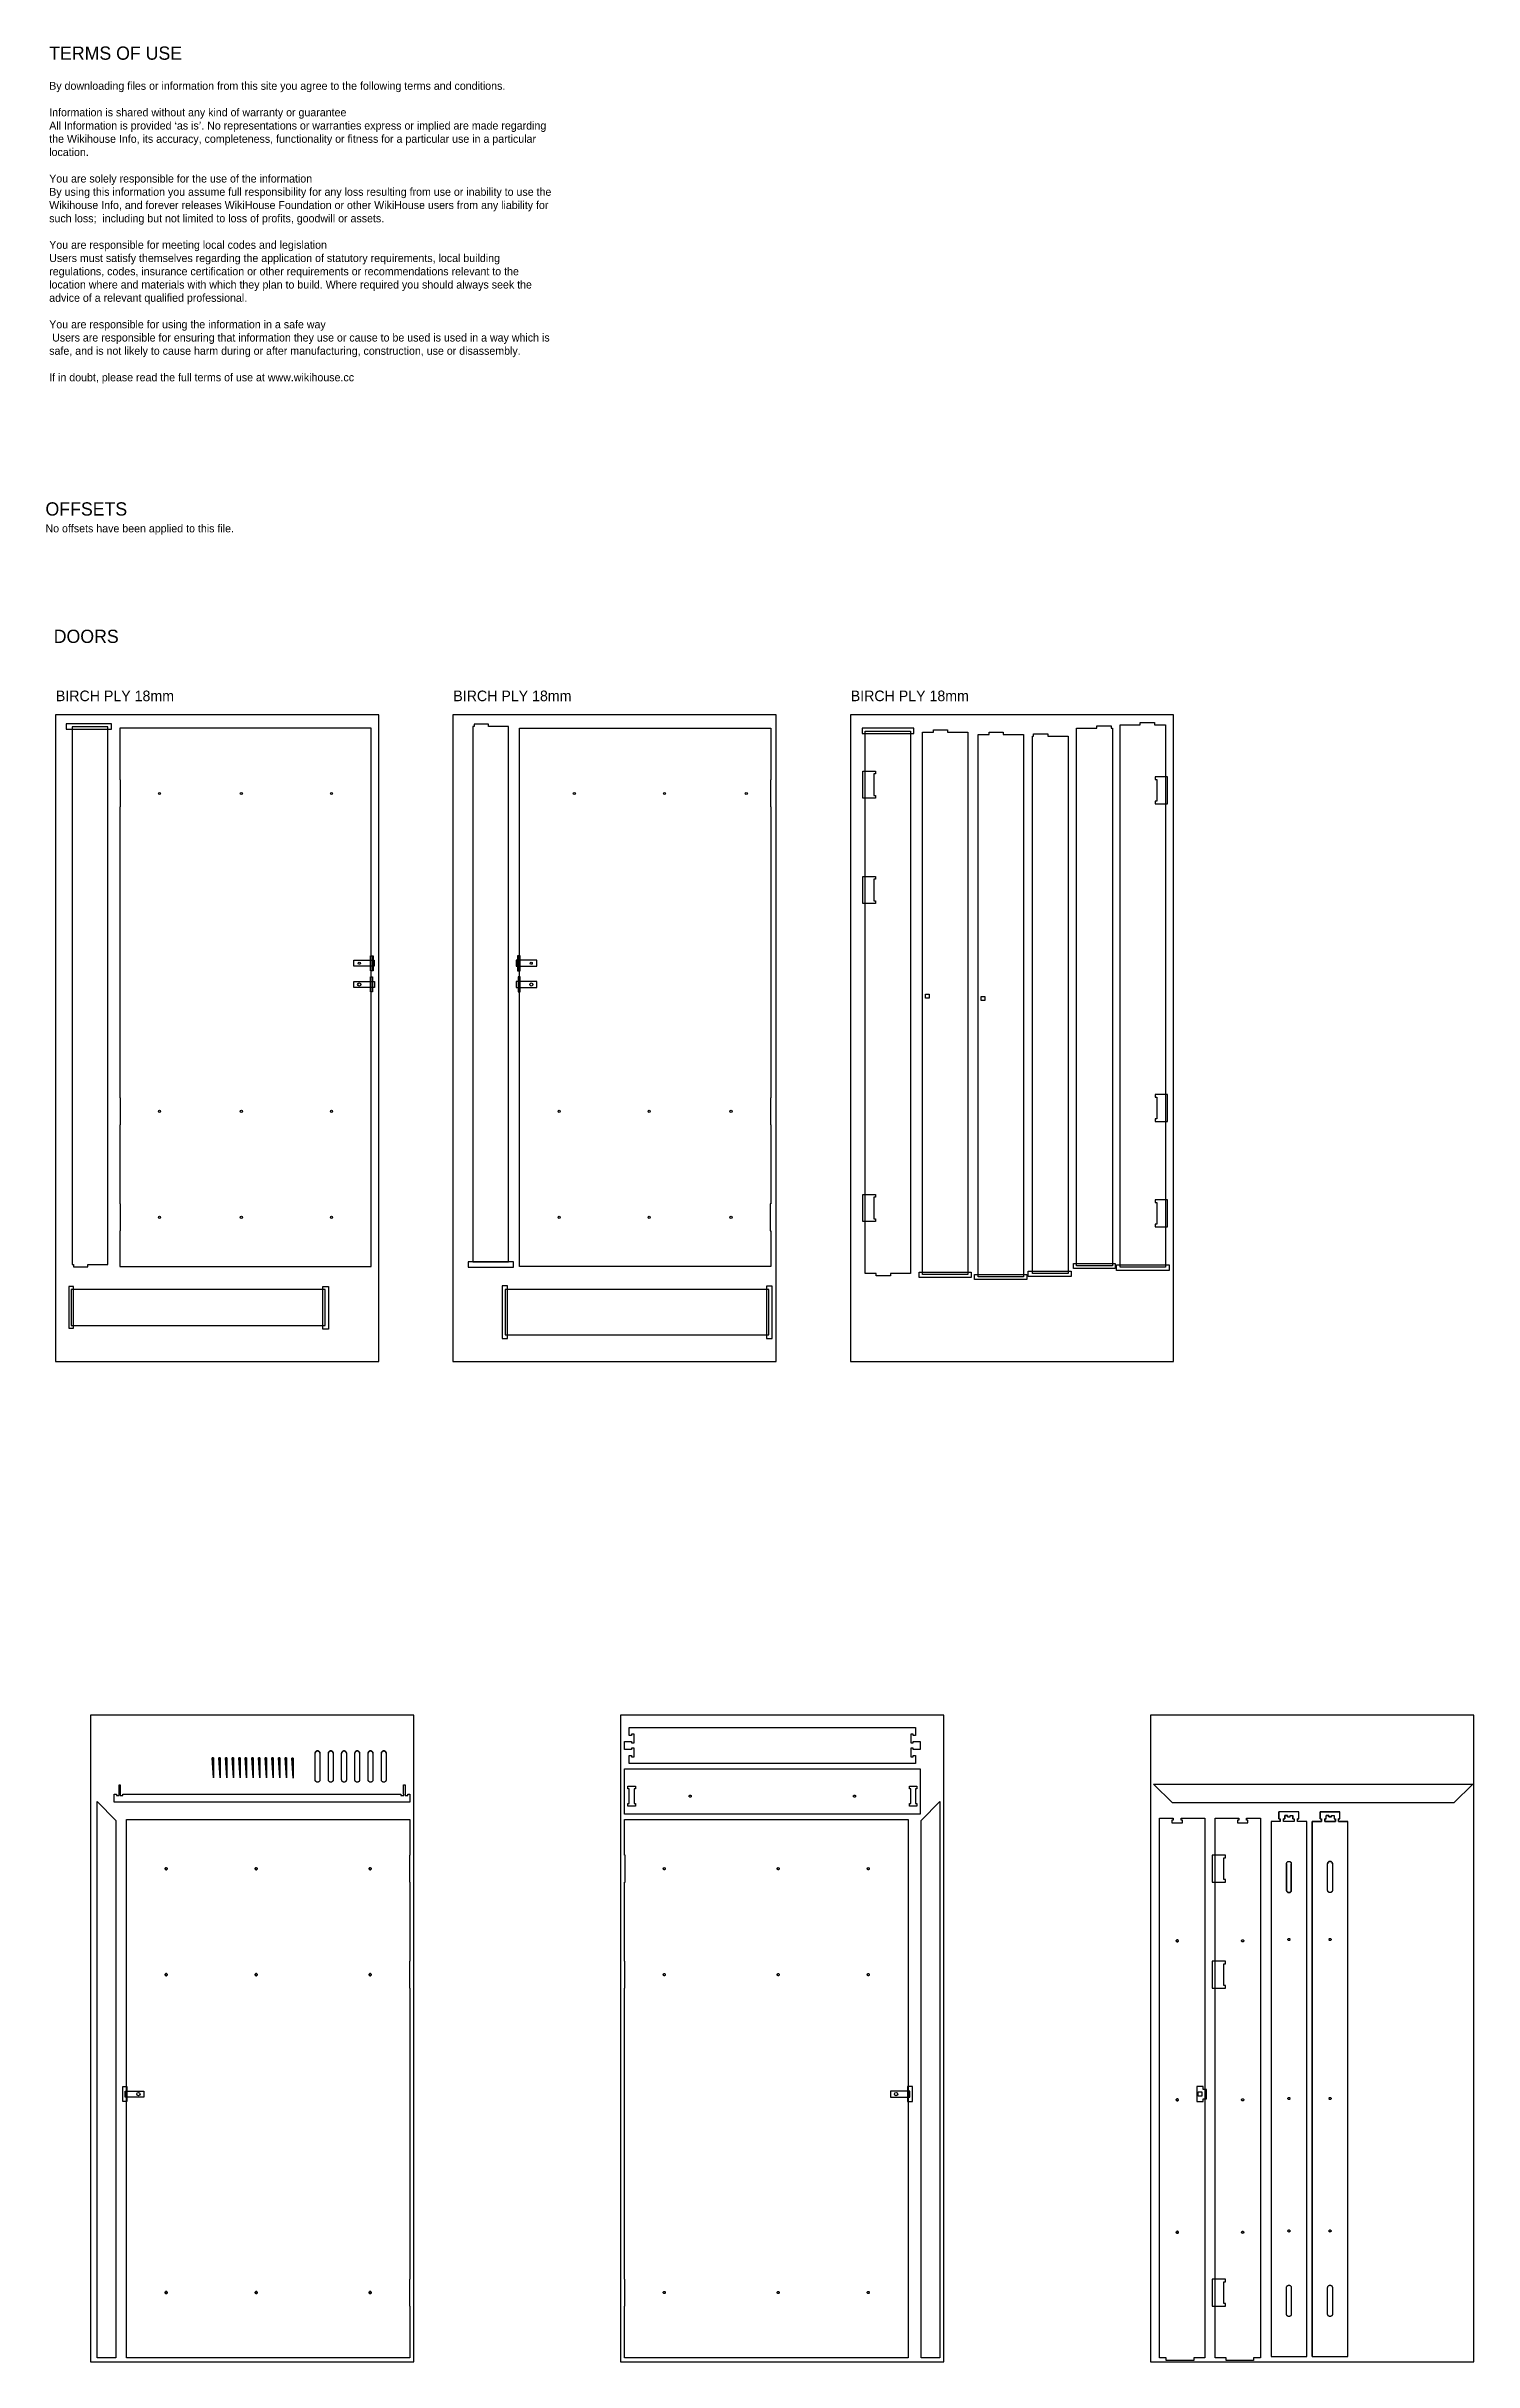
# Model space of a CAD drawing. Header units: inches. Extents: x -2871 to 2516, y -1264 to 7476.
import ezdxf

# ---------------------------------------------------------------- set-up
doc = ezdxf.new("R2010")
doc.units = ezdxf.units.IN
doc.header["$MEASUREMENT"] = 0
for name, color, linetype in [('0_SHEET_BirchPly 2440x1220x18', 3, 'CONTINUOUS'), ('1_anyTOOL_1mmDEEP_INSIDE', 2, 'CONTINUOUS'), ('3_anyTOOL_CUTTHROUGH_INSIDE', 4, 'CONTINUOUS'), ('4_anyTOOL_13mmDEEP_INSIDE', 1, 'CONTINUOUS'), ('5_anyTOOL_9mmDEEP_INSIDE', 6, 'CONTINUOUS'), ('6_anyTOOL_CUTTHROUGH_OUTSIDE', 5, 'CONTINUOUS')]:
    doc.layers.add(name, color=color, linetype=linetype)

msp = doc.modelspace()

# ---------------------------------------------------------------- texts
at = {"layer": '0_SHEET_BirchPly 2440x1220x18', "attachment_point": 1}
for s, insert, char_height, width in [('{\\H2.5x;TERMS OF USE\\P\\H0.6x;\\PBy downloading files or information from this site you agree to the following terms and conditions.\\P\\PInformation is shared without any kind of warranty or guarantee\\PAll Information is provided \\fArial|b0|i0|c0|p0;‘\\Ftxt|c0;as is\\fArial|b0|i0|c0|p0;’\\Ftxt|c0;. No representations or warranties express or implied are made regarding the Wikihouse Info, its accuracy, completeness, functionality or fitness for a particular use in a particular location.  \\P\\PYou are solely responsible for the use of the information\\PBy using this information you assume full responsibility for any loss resulting from use or inability to use the Wikihouse Info, and forever releases WikiHouse Foundation or other WikiHouse users from any liability for such loss;  including but not limited to loss of profits, goodwill or assets.\\P\\PYou are responsible for meeting local codes and legislation\\PUsers must satisfy themselves regarding the application of statutory requirements, local building regulations, codes, insurance certification or other requirements or recommendations relevant to the location where and materials with which they plan to build. Where required you should always seek the advice of a relevant qualified professional.\\P\\PYou are responsible for using the information in a safe way\\P Users are responsible for ensuring that information they use or cause to be used is used in a way which is safe, and is not likely to cause harm during or after manufacturing, construction, use or disassembly.\\P\\PIf in doubt, please read the full terms of use at www.wikihouse.cc}', (-2859.9, 7475), 20, 1891.474), ('{\\H2.5x;OFFSETS\\H0.6x;\\PNo offsets have been applied to this file.}', (-2874, 5754.6), 20, 1891.474), ('{\\H2.5x;DOORS}', (-2842.9, 5273.8), 20, 1891.474), ('BIRCH PLY 18mm', (-2834.7, 5044), 40, 871.788), ('BIRCH PLY 18mm', (-1334.7, 5044), 40, 871.788), ('BIRCH PLY 18mm', (165.3, 5044), 40, 871.788)]:
    msp.add_mtext(s, dxfattribs=dict(at, insert=insert, char_height=char_height, width=width))

# ---------------------------------------------------------------- linework, layer by layer
at = {"layer": '0_SHEET_BirchPly 2440x1220x18'}
for points in [[(-2836.2, 4952.1), (-2836.2, 2512.1), (-1616.2, 2512.1), (-1616.2, 4952.1)], [(-1336.2, 4952.1), (-1336.2, 2512.1), (-116.2, 2512.1), (-116.2, 4952.1)], [(163.8, 4952.1), (163.8, 2512.1), (1383.8, 2512.1), (1383.8, 4952.1)]]:
    msp.add_lwpolyline(points, close=True, dxfattribs=at)
at = {"layer": '0_SHEET_BirchPly 2440x1220x18', "linetype": 'Continuous'}
for points in [[(-1483.5, -1263.5), (-1483.5, 1176.5), (-2703.5, 1176.5), (-2703.5, -1263.5)], [(516.5, -1263.5), (516.5, 1176.5), (-703.5, 1176.5), (-703.5, -1263.5)], [(2516.5, -1263.5), (2516.5, 1176.5), (1296.5, 1176.5), (1296.5, -1263.5)]]:
    msp.add_lwpolyline(points, close=True, dxfattribs=at)
at = {"layer": '1_anyTOOL_1mmDEEP_INSIDE'}
for points in [[(211.5, 4739.6), (258.3, 4739.6), (258.3, 4729.6), (252.3, 4729.6), (252.3, 4647.6), (258.3, 4647.6), (258.3, 4637.6), (211.5, 4637.6), (211.5, 4739.6)], [(1361, 4718.8), (1314.2, 4718.8), (1314.2, 4708.8), (1320.2, 4708.8), (1320.2, 4626.8), (1314.2, 4626.8), (1314.2, 4616.8), (1361, 4616.8), (1361, 4718.8)], [(211.5, 4342.1), (258.3, 4342.1), (258.3, 4332.1), (252.3, 4332.1), (252.3, 4250.1), (258.3, 4250.1), (258.3, 4240.1), (211.5, 4240.1), (211.5, 4342.1)], [(1361, 3519), (1314.2, 3519), (1314.2, 3509), (1320.2, 3509), (1320.2, 3427), (1314.2, 3427), (1314.2, 3417), (1361, 3417), (1361, 3519)], [(211.5, 3142.3), (258.3, 3142.3), (258.3, 3132.3), (252.3, 3132.3), (252.3, 3050.3), (258.3, 3050.3), (258.3, 3040.3), (211.5, 3040.3), (211.5, 3142.3)], [(1361, 3121.5), (1314.2, 3121.5), (1314.2, 3111.5), (1320.2, 3111.5), (1320.2, 3029.5), (1314.2, 3029.5), (1314.2, 3019.5), (1361, 3019.5), (1361, 3121.5)], [(1579.5, 648.3), (1529.8, 648.3), (1529.8, 546.3), (1579.5, 546.3), (1579.5, 556.3), (1573.5, 556.3), (1573.5, 638.3), (1579.5, 638.3), (1579.5, 648.3)], [(1579.5, 248.3), (1529.8, 248.3), (1529.8, 146.3), (1579.5, 146.3), (1579.5, 156.3), (1573.5, 156.3), (1573.5, 238.3), (1579.5, 238.3), (1579.5, 248.3)], [(1501.3, -236), (1495.3, -236), (1495.3, -225), (1471.3, -225), (1471.3, -282), (1495.3, -282), (1495.3, -271), (1508.1, -271), (1508.1, -236), (1501.3, -236)], [(1579.5, -951.5), (1529.8, -951.5), (1529.8, -1053.5), (1579.5, -1053.5), (1579.5, -1043.5), (1573.5, -1043.5), (1573.5, -961.5), (1579.5, -961.5), (1579.5, -951.5)]]:
    msp.add_lwpolyline(points, dxfattribs=at)
at = {"layer": '3_anyTOOL_CUTTHROUGH_INSIDE'}
for points in [[(447.4, 3882.7), (447.4, 3898.7), (460.9, 3898.7), (460.9, 3882.7)], [(657.4, 3873.8), (657.4, 3889.8), (670.9, 3889.8), (670.9, 3873.8)]]:
    msp.add_lwpolyline(points, close=True, dxfattribs=at)
at = {"layer": '3_anyTOOL_CUTTHROUGH_INSIDE', "linetype": 'Continuous'}
for points in [[(-675.5, 843.5), (-670.5, 843.5), (-670.5, 898.6), (-675.5, 898.6), (-675.5, 908.6), (-647.5, 908.6), (-647.5, 898.6), (-652.5, 898.6), (-652.5, 843.5), (-647.5, 843.5), (-647.5, 833.5), (-675.5, 833.5)], [(386.5, 833.5), (386.5, 843.5), (391.5, 843.5), (391.5, 898.6), (386.5, 898.6), (386.5, 908.6), (414.5, 908.6), (414.5, 898.6), (409.5, 898.6), (409.5, 843.5), (414.5, 843.5), (414.5, 833.5)], [(1799.2, 775.5), (1799.2, 785.5), (1804.2, 785.5), (1804.2, 798.5), (1814.2, 798.5), (1814.2, 793.5), (1824.2, 793.5), (1824.2, 798.5), (1834.2, 798.5), (1834.2, 785.5), (1839.2, 785.5), (1839.2, 775.5)], [(1954.3, 775.5), (1954.3, 785.5), (1959.3, 785.5), (1959.3, 798.5), (1969.3, 798.5), (1969.3, 793.5), (1979.3, 793.5), (1979.3, 798.5), (1989.3, 798.5), (1989.3, 785.5), (1994.3, 785.5), (1994.3, 775.5)], [(1810.2, 616), (1810.2, 616.4), (1810.2, 616.9), (1810.3, 617.4), (1810.4, 617.8), (1810.5, 618.3), (1810.6, 618.7), (1810.8, 619.2), (1811, 619.6), (1811.2, 620.1), (1811.4, 620.5), (1811.6, 620.9), (1811.9, 621.3), (1812.2, 621.6), (1812.5, 622), (1812.8, 622.3), (1813.2, 622.7), (1813.5, 623), (1813.9, 623.2), (1814.3, 623.5), (1814.7, 623.8), (1815.1, 624), (1815.5, 624.2), (1816, 624.4), (1816.4, 624.5), (1816.9, 624.7), (1817.3, 624.8), (1817.8, 624.9), (1818.2, 624.9), (1818.7, 625), (1819.2, 625), (1819.7, 625), (1820.1, 624.9), (1820.6, 624.9), (1821.1, 624.8), (1821.5, 624.7), (1822, 624.5), (1822.4, 624.4), (1822.8, 624.2), (1823.3, 624), (1823.7, 623.8), (1824.1, 623.5), (1824.5, 623.2), (1824.8, 623), (1825.2, 622.7), (1825.5, 622.3), (1825.9, 622), (1826.2, 621.6), (1826.5, 621.3), (1826.7, 620.9), (1827, 620.5), (1827.2, 620.1), (1827.4, 619.6), (1827.6, 619.2), (1827.7, 618.7), (1827.9, 618.3), (1828, 617.8), (1828.1, 617.4), (1828.1, 616.9), (1828.2, 616.4), (1828.2, 616), (1828.2, 516), (1828.2, 515.5), (1828.1, 515), (1828.1, 514.6), (1828, 514.1), (1827.9, 513.6), (1827.7, 513.2), (1827.6, 512.7), (1827.4, 512.3), (1827.2, 511.9), (1827, 511.5), (1826.7, 511.1), (1826.5, 510.7), (1826.2, 510.3), (1825.9, 509.9), (1825.5, 509.6), (1825.2, 509.3), (1824.8, 509), (1824.5, 508.7), (1824.1, 508.4), (1823.7, 508.2), (1823.3, 507.9), (1822.8, 507.7), (1822.4, 507.6), (1822, 507.4), (1821.5, 507.3), (1821.1, 507.2), (1820.6, 507.1), (1820.1, 507), (1819.7, 507), (1819.2, 507), (1818.7, 507), (1818.2, 507), (1817.8, 507.1), (1817.3, 507.2), (1816.9, 507.3), (1816.4, 507.4), (1816, 507.6), (1815.5, 507.7), (1815.1, 507.9), (1814.7, 508.2), (1814.3, 508.4), (1813.9, 508.7), (1813.5, 509), (1813.2, 509.3), (1812.8, 509.6), (1812.5, 509.9), (1812.2, 510.3), (1811.9, 510.7), (1811.6, 511.1), (1811.4, 511.5), (1811.2, 511.9), (1811, 512.3), (1810.8, 512.7), (1810.6, 513.2), (1810.5, 513.6), (1810.4, 514.1), (1810.3, 514.6), (1810.2, 515), (1810.2, 515.5), (1810.2, 516)], [(1965.3, 516), (1965.3, 616), (1965.3, 616.4), (1965.3, 616.9), (1965.4, 617.4), (1965.5, 617.8), (1965.6, 618.3), (1965.7, 618.7), (1965.9, 619.2), (1966.1, 619.6), (1966.3, 620.1), (1966.5, 620.5), (1966.7, 620.9), (1967, 621.3), (1967.3, 621.6), (1967.6, 622), (1967.9, 622.3), (1968.3, 622.7), (1968.6, 623), (1969, 623.2), (1969.4, 623.5), (1969.8, 623.8), (1970.2, 624), (1970.6, 624.2), (1971.1, 624.4), (1971.5, 624.5), (1972, 624.7), (1972.4, 624.8), (1972.9, 624.9), (1973.3, 624.9), (1973.8, 625), (1974.3, 625), (1974.8, 625), (1975.2, 624.9), (1975.7, 624.9), (1976.2, 624.8), (1976.6, 624.7), (1977.1, 624.5), (1977.5, 624.4), (1977.9, 624.2), (1978.4, 624), (1978.8, 623.8), (1979.2, 623.5), (1979.6, 623.2), (1979.9, 623), (1980.3, 622.7), (1980.6, 622.3), (1981, 622), (1981.3, 621.6), (1981.6, 621.3), (1981.8, 620.9), (1982.1, 620.5), (1982.3, 620.1), (1982.5, 619.6), (1982.7, 619.2), (1982.8, 618.7), (1983, 618.3), (1983.1, 617.8), (1983.2, 617.4), (1983.2, 616.9), (1983.3, 616.4), (1983.3, 616), (1983.3, 516), (1983.3, 515.5), (1983.2, 515), (1983.2, 514.6), (1983.1, 514.1), (1983, 513.6), (1982.8, 513.2), (1982.7, 512.7), (1982.5, 512.3), (1982.3, 511.9), (1982.1, 511.5), (1981.8, 511.1), (1981.6, 510.7), (1981.3, 510.3), (1981, 509.9), (1980.6, 509.6), (1980.3, 509.3), (1979.9, 509), (1979.6, 508.7), (1979.2, 508.4), (1978.8, 508.2), (1978.4, 507.9), (1977.9, 507.7), (1977.5, 507.6), (1977.1, 507.4), (1976.6, 507.3), (1976.2, 507.2), (1975.7, 507.1), (1975.2, 507), (1974.8, 507), (1974.3, 507), (1973.8, 507), (1973.3, 507), (1972.9, 507.1), (1972.4, 507.2), (1972, 507.3), (1971.5, 507.4), (1971.1, 507.6), (1970.6, 507.7), (1970.2, 507.9), (1969.8, 508.2), (1969.4, 508.4), (1969, 508.7), (1968.6, 509), (1968.3, 509.3), (1967.9, 509.6), (1967.6, 509.9), (1967.3, 510.3), (1967, 510.7), (1966.7, 511.1), (1966.5, 511.5), (1966.3, 511.9), (1966.1, 512.3), (1965.9, 512.7), (1965.7, 513.2), (1965.6, 513.6), (1965.5, 514.1), (1965.4, 514.6), (1965.3, 515), (1965.3, 515.5)], [(1810.2, -984), (1810.2, -983.6), (1810.2, -983.1), (1810.3, -982.6), (1810.4, -982.2), (1810.5, -981.7), (1810.6, -981.3), (1810.8, -980.8), (1811, -980.4), (1811.2, -979.9), (1811.4, -979.5), (1811.6, -979.1), (1811.9, -978.7), (1812.2, -978.4), (1812.5, -978), (1812.8, -977.7), (1813.2, -977.3), (1813.5, -977), (1813.9, -976.8), (1814.3, -976.5), (1814.7, -976.2), (1815.1, -976), (1815.5, -975.8), (1816, -975.6), (1816.4, -975.5), (1816.9, -975.3), (1817.3, -975.2), (1817.8, -975.1), (1818.2, -975.1), (1818.7, -975), (1819.2, -975), (1819.7, -975), (1820.1, -975.1), (1820.6, -975.1), (1821.1, -975.2), (1821.5, -975.3), (1822, -975.5), (1822.4, -975.6), (1822.8, -975.8), (1823.3, -976), (1823.7, -976.2), (1824.1, -976.5), (1824.5, -976.8), (1824.8, -977), (1825.2, -977.3), (1825.5, -977.7), (1825.9, -978), (1826.2, -978.4), (1826.5, -978.7), (1826.7, -979.1), (1827, -979.5), (1827.2, -979.9), (1827.4, -980.4), (1827.6, -980.8), (1827.7, -981.3), (1827.9, -981.7), (1828, -982.2), (1828.1, -982.6), (1828.1, -983.1), (1828.2, -983.6), (1828.2, -984), (1828.2, -1084), (1828.2, -1084.5), (1828.1, -1085), (1828.1, -1085.4), (1828, -1085.9), (1827.9, -1086.4), (1827.7, -1086.8), (1827.6, -1087.3), (1827.4, -1087.7), (1827.2, -1088.1), (1827, -1088.5), (1826.7, -1088.9), (1826.5, -1089.3), (1826.2, -1089.7), (1825.9, -1090.1), (1825.5, -1090.4), (1825.2, -1090.7), (1824.8, -1091), (1824.5, -1091.3), (1824.1, -1091.6), (1823.7, -1091.8), (1823.3, -1092.1), (1822.8, -1092.3), (1822.4, -1092.4), (1822, -1092.6), (1821.5, -1092.7), (1821.1, -1092.8), (1820.6, -1092.9), (1820.1, -1093), (1819.7, -1093), (1819.2, -1093), (1818.7, -1093), (1818.2, -1093), (1817.8, -1092.9), (1817.3, -1092.8), (1816.9, -1092.7), (1816.4, -1092.6), (1816, -1092.4), (1815.5, -1092.3), (1815.1, -1092.1), (1814.7, -1091.8), (1814.3, -1091.6), (1813.9, -1091.3), (1813.5, -1091), (1813.2, -1090.7), (1812.8, -1090.4), (1812.5, -1090.1), (1812.2, -1089.7), (1811.9, -1089.3), (1811.6, -1088.9), (1811.4, -1088.5), (1811.2, -1088.1), (1811, -1087.7), (1810.8, -1087.3), (1810.6, -1086.8), (1810.5, -1086.4), (1810.4, -1085.9), (1810.3, -1085.4), (1810.2, -1085), (1810.2, -1084.5), (1810.2, -1084)], [(1965.3, -1084), (1965.3, -984), (1965.3, -983.6), (1965.3, -983.1), (1965.4, -982.6), (1965.5, -982.2), (1965.6, -981.7), (1965.7, -981.3), (1965.9, -980.8), (1966.1, -980.4), (1966.3, -979.9), (1966.5, -979.5), (1966.7, -979.1), (1967, -978.7), (1967.3, -978.4), (1967.6, -978), (1967.9, -977.7), (1968.3, -977.3), (1968.6, -977), (1969, -976.8), (1969.4, -976.5), (1969.8, -976.2), (1970.2, -976), (1970.6, -975.8), (1971.1, -975.6), (1971.5, -975.5), (1972, -975.3), (1972.4, -975.2), (1972.9, -975.1), (1973.3, -975.1), (1973.8, -975), (1974.3, -975), (1974.8, -975), (1975.2, -975.1), (1975.7, -975.1), (1976.2, -975.2), (1976.6, -975.3), (1977.1, -975.5), (1977.5, -975.6), (1977.9, -975.8), (1978.4, -976), (1978.8, -976.2), (1979.2, -976.5), (1979.6, -976.8), (1979.9, -977), (1980.3, -977.3), (1980.6, -977.7), (1981, -978), (1981.3, -978.4), (1981.6, -978.7), (1981.8, -979.1), (1982.1, -979.5), (1982.3, -979.9), (1982.5, -980.4), (1982.7, -980.8), (1982.8, -981.3), (1983, -981.7), (1983.1, -982.2), (1983.2, -982.6), (1983.2, -983.1), (1983.3, -983.6), (1983.3, -984), (1983.3, -1084), (1983.3, -1084.5), (1983.2, -1085), (1983.2, -1085.4), (1983.1, -1085.9), (1983, -1086.4), (1982.8, -1086.8), (1982.7, -1087.3), (1982.5, -1087.7), (1982.3, -1088.1), (1982.1, -1088.5), (1981.8, -1088.9), (1981.6, -1089.3), (1981.3, -1089.7), (1981, -1090.1), (1980.6, -1090.4), (1980.3, -1090.7), (1979.9, -1091), (1979.6, -1091.3), (1979.2, -1091.6), (1978.8, -1091.8), (1978.4, -1092.1), (1977.9, -1092.3), (1977.5, -1092.4), (1977.1, -1092.6), (1976.6, -1092.7), (1976.2, -1092.8), (1975.7, -1092.9), (1975.2, -1093), (1974.8, -1093), (1974.3, -1093), (1973.8, -1093), (1973.3, -1093), (1972.9, -1092.9), (1972.4, -1092.8), (1972, -1092.7), (1971.5, -1092.6), (1971.1, -1092.4), (1970.6, -1092.3), (1970.2, -1092.1), (1969.8, -1091.8), (1969.4, -1091.6), (1969, -1091.3), (1968.6, -1091), (1968.3, -1090.7), (1967.9, -1090.4), (1967.6, -1090.1), (1967.3, -1089.7), (1967, -1089.3), (1966.7, -1088.9), (1966.5, -1088.5), (1966.3, -1088.1), (1966.1, -1087.7), (1965.9, -1087.3), (1965.7, -1086.8), (1965.6, -1086.4), (1965.5, -1085.9), (1965.4, -1085.4), (1965.3, -1085), (1965.3, -1084.5)]]:
    msp.add_lwpolyline(points, close=True, dxfattribs=at)
at = {"layer": '3_anyTOOL_CUTTHROUGH_INSIDE'}
for centre, radius in [((-1689.8, 3934.6), 6), ((-1689.5, 4014.8), 4), ((-1040.3, 3934.6), 6), ((-1040.5, 4014.8), 4), ((-2523.4, -253.6), 6.2), ((336.3, -253.6), 6.21)]:
    msp.add_circle(centre, radius, dxfattribs=at)
at = {"layer": '4_anyTOOL_13mmDEEP_INSIDE'}
for p, q in [((-2422.4, 598.3), (-2422.5, 597.3)), ((-2422.5, 597.3), (-2422.4, 596.2)), ((-2422, 599.3), (-2422.4, 598.3)), ((-2422.4, 596.2), (-2422, 595.3)), ((-2421.3, 600.1), (-2422, 599.3)), ((-2422, 595.3), (-2421.3, 594.5)), ((-2420.5, 600.7), (-2421.3, 600.1)), ((-2421.3, 594.5), (-2420.5, 593.8)), ((-2419.6, 601.1), (-2420.5, 600.7)), ((-2420.5, 593.8), (-2419.6, 593.4)), ((-2418.5, 601.3), (-2419.6, 601.1)), ((-2419.6, 593.4), (-2418.5, 593.3)), ((-2417.5, 601.1), (-2418.5, 601.3)), ((-2418.5, 593.3), (-2417.5, 593.4)), ((-2416.5, 600.7), (-2417.5, 601.1)), ((-2417.5, 593.4), (-2416.5, 593.8)), ((-2415.7, 600.1), (-2416.5, 600.7)), ((-2416.5, 593.8), (-2415.7, 594.5)), ((-2415.1, 599.3), (-2415.7, 600.1)), ((-2415.7, 594.5), (-2415.1, 595.3)), ((-2414.7, 598.3), (-2415.1, 599.3)), ((-2415.1, 595.3), (-2414.7, 596.2)), ((-2414.5, 597.3), (-2414.7, 598.3)), ((-2414.7, 596.2), (-2414.5, 597.3)), ((-2082.4, 598.3), (-2082.5, 597.3)), ((-2082.5, 597.3), (-2082.4, 596.2)), ((-2082, 599.3), (-2082.4, 598.3)), ((-2082.4, 596.2), (-2082, 595.3)), ((-2081.3, 600.1), (-2082, 599.3)), ((-2082, 595.3), (-2081.3, 594.5)), ((-2080.5, 600.7), (-2081.3, 600.1)), ((-2081.3, 594.5), (-2080.5, 593.8)), ((-2079.6, 601.1), (-2080.5, 600.7)), ((-2080.5, 593.8), (-2079.6, 593.4)), ((-2078.5, 601.3), (-2079.6, 601.1)), ((-2079.6, 593.4), (-2078.5, 593.3)), ((-2077.5, 601.1), (-2078.5, 601.3)), ((-2078.5, 593.3), (-2077.5, 593.4)), ((-2076.5, 600.7), (-2077.5, 601.1)), ((-2077.5, 593.4), (-2076.5, 593.8)), ((-2075.7, 600.1), (-2076.5, 600.7)), ((-2076.5, 593.8), (-2075.7, 594.5)), ((-2075.1, 599.3), (-2075.7, 600.1)), ((-2075.7, 594.5), (-2075.1, 595.3)), ((-2074.7, 598.3), (-2075.1, 599.3)), ((-2075.1, 595.3), (-2074.7, 596.2)), ((-2074.5, 597.3), (-2074.7, 598.3)), ((-2074.7, 596.2), (-2074.5, 597.3)), ((-1652.4, 598.3), (-1652.5, 597.3)), ((-1652.5, 597.3), (-1652.4, 596.2)), ((-1652, 599.3), (-1652.4, 598.3)), ((-1652.4, 596.2), (-1652, 595.3)), ((-1651.3, 600.1), (-1652, 599.3)), ((-1652, 595.3), (-1651.3, 594.5)), ((-1650.5, 600.7), (-1651.3, 600.1)), ((-1651.3, 594.5), (-1650.5, 593.8)), ((-1649.6, 601.1), (-1650.5, 600.7)), ((-1650.5, 593.8), (-1649.6, 593.4)), ((-1648.5, 601.3), (-1649.6, 601.1)), ((-1649.6, 593.4), (-1648.5, 593.3)), ((-1647.5, 601.1), (-1648.5, 601.3)), ((-1648.5, 593.3), (-1647.5, 593.4)), ((-1646.5, 600.7), (-1647.5, 601.1)), ((-1647.5, 593.4), (-1646.5, 593.8)), ((-1645.7, 600.1), (-1646.5, 600.7)), ((-1646.5, 593.8), (-1645.7, 594.5)), ((-1645.1, 599.3), (-1645.7, 600.1)), ((-1645.7, 594.5), (-1645.1, 595.3)), ((-1644.7, 598.3), (-1645.1, 599.3)), ((-1645.1, 595.3), (-1644.7, 596.2)), ((-1644.5, 597.3), (-1644.7, 598.3)), ((-1644.7, 596.2), (-1644.5, 597.3)), ((-542.5, 597.3), (-542.4, 598.3)), ((-542.4, 596.2), (-542.5, 597.3)), ((-542.4, 598.3), (-542, 599.3)), ((-542, 595.3), (-542.4, 596.2)), ((-542, 599.3), (-541.3, 600.1)), ((-541.3, 594.5), (-542, 595.3)), ((-541.3, 600.1), (-540.5, 600.7)), ((-540.5, 593.8), (-541.3, 594.5)), ((-540.5, 600.7), (-539.6, 601.1)), ((-539.6, 593.4), (-540.5, 593.8)), ((-539.6, 601.1), (-538.5, 601.3)), ((-538.5, 593.3), (-539.6, 593.4)), ((-538.5, 601.3), (-537.5, 601.1)), ((-537.5, 593.4), (-538.5, 593.3)), ((-537.5, 601.1), (-536.5, 600.7)), ((-536.5, 593.8), (-537.5, 593.4)), ((-536.5, 600.7), (-535.7, 600.1)), ((-535.7, 594.5), (-536.5, 593.8)), ((-535.7, 600.1), (-535.1, 599.3)), ((-535.1, 595.3), (-535.7, 594.5)), ((-535.1, 599.3), (-534.7, 598.3)), ((-534.7, 596.2), (-535.1, 595.3)), ((-534.7, 598.3), (-534.5, 597.3)), ((-534.5, 597.3), (-534.7, 596.2)), ((-112.5, 597.3), (-112.4, 598.3)), ((-112.4, 596.2), (-112.5, 597.3)), ((-112.4, 598.3), (-112, 599.3)), ((-112, 595.3), (-112.4, 596.2)), ((-112, 599.3), (-111.3, 600.1)), ((-111.3, 594.5), (-112, 595.3)), ((-111.3, 600.1), (-110.5, 600.7)), ((-110.5, 593.8), (-111.3, 594.5)), ((-110.5, 600.7), (-109.6, 601.1)), ((-109.6, 593.4), (-110.5, 593.8)), ((-109.6, 601.1), (-108.5, 601.3)), ((-108.5, 593.3), (-109.6, 593.4)), ((-108.5, 601.3), (-107.5, 601.1)), ((-107.5, 593.4), (-108.5, 593.3)), ((-107.5, 601.1), (-106.5, 600.7)), ((-106.5, 593.8), (-107.5, 593.4)), ((-106.5, 600.7), (-105.7, 600.1)), ((-105.7, 594.5), (-106.5, 593.8)), ((-105.7, 600.1), (-105.1, 599.3)), ((-105.1, 595.3), (-105.7, 594.5)), ((-105.1, 599.3), (-104.7, 598.3)), ((-104.7, 596.2), (-105.1, 595.3)), ((-104.7, 598.3), (-104.5, 597.3)), ((-104.5, 597.3), (-104.7, 596.2)), ((227.5, 597.3), (227.6, 598.3)), ((227.6, 596.2), (227.5, 597.3)), ((227.6, 598.3), (228, 599.3)), ((228, 595.3), (227.6, 596.2)), ((228, 599.3), (228.7, 600.1)), ((228.7, 594.5), (228, 595.3)), ((228.7, 600.1), (229.5, 600.7)), ((229.5, 593.8), (228.7, 594.5)), ((229.5, 600.7), (230.4, 601.1)), ((230.4, 593.4), (229.5, 593.8)), ((230.4, 601.1), (231.5, 601.3)), ((231.5, 593.3), (230.4, 593.4)), ((231.5, 601.3), (232.5, 601.1)), ((232.5, 593.4), (231.5, 593.3)), ((232.5, 601.1), (233.5, 600.7)), ((233.5, 593.8), (232.5, 593.4)), ((233.5, 600.7), (234.3, 600.1)), ((234.3, 594.5), (233.5, 593.8)), ((234.3, 600.1), (234.9, 599.3)), ((234.9, 595.3), (234.3, 594.5)), ((234.9, 599.3), (235.3, 598.3)), ((235.3, 596.2), (234.9, 595.3)), ((235.3, 598.3), (235.5, 597.3)), ((235.5, 597.3), (235.3, 596.2)), ((1393.9, 325.9), (1393.8, 324.9)), ((1393.8, 324.9), (1393.9, 323.8)), ((1394.3, 326.9), (1393.9, 325.9)), ((1393.9, 323.8), (1394.3, 322.9)), ((1395, 327.7), (1394.3, 326.9)), ((1394.3, 322.9), (1395, 322)), ((1395.8, 328.3), (1395, 327.7)), ((1395, 322), (1395.8, 321.4)), ((1396.7, 328.7), (1395.8, 328.3)), ((1395.8, 321.4), (1396.7, 321)), ((1397.8, 328.9), (1396.7, 328.7)), ((1396.7, 321), (1397.8, 320.9)), ((1398.8, 328.7), (1397.8, 328.9)), ((1397.8, 320.9), (1398.8, 321)), ((1399.8, 328.3), (1398.8, 328.7)), ((1398.8, 321), (1399.8, 321.4)), ((1400.6, 327.7), (1399.8, 328.3)), ((1399.8, 321.4), (1400.6, 322)), ((1401.2, 326.9), (1400.6, 327.7)), ((1400.6, 322), (1401.2, 322.9)), ((1401.6, 325.9), (1401.2, 326.9)), ((1401.2, 322.9), (1401.6, 323.8)), ((1401.8, 324.9), (1401.6, 325.9)), ((1401.6, 323.8), (1401.8, 324.9)), ((1640.6, 324.9), (1640.7, 325.9)), ((1640.7, 323.8), (1640.6, 324.9)), ((1640.7, 325.9), (1641.1, 326.9)), ((1641.1, 322.9), (1640.7, 323.8)), ((1641.1, 326.9), (1641.8, 327.7)), ((1641.8, 322), (1641.1, 322.9)), ((1641.8, 327.7), (1642.6, 328.3)), ((1642.6, 321.4), (1641.8, 322)), ((1642.6, 328.3), (1643.5, 328.7)), ((1643.5, 321), (1642.6, 321.4)), ((1643.5, 328.7), (1644.6, 328.9)), ((1644.6, 320.9), (1643.5, 321)), ((1644.6, 328.9), (1645.6, 328.7)), ((1645.6, 321), (1644.6, 320.9)), ((1645.6, 328.7), (1646.6, 328.3)), ((1646.6, 321.4), (1645.6, 321)), ((1646.6, 328.3), (1647.4, 327.7)), ((1647.4, 322), (1646.6, 321.4)), ((1647.4, 327.7), (1648, 326.9)), ((1648, 322.9), (1647.4, 322)), ((1648, 326.9), (1648.4, 325.9)), ((1648.4, 323.8), (1648, 322.9)), ((1648.4, 325.9), (1648.6, 324.9)), ((1648.6, 324.9), (1648.4, 323.8)), ((-2422.4, 198.3), (-2422.5, 197.3)), ((-2422.5, 197.3), (-2422.4, 196.2)), ((-2422, 199.3), (-2422.4, 198.3)), ((-2422.4, 196.2), (-2422, 195.3)), ((-2421.3, 200.1), (-2422, 199.3)), ((-2422, 195.3), (-2421.3, 194.5)), ((-2420.5, 200.7), (-2421.3, 200.1)), ((-2421.3, 194.5), (-2420.5, 193.8)), ((-2419.6, 201.1), (-2420.5, 200.7)), ((-2420.5, 193.8), (-2419.6, 193.4)), ((-2418.5, 201.3), (-2419.6, 201.1)), ((-2419.6, 193.4), (-2418.5, 193.3)), ((-2417.5, 201.1), (-2418.5, 201.3)), ((-2418.5, 193.3), (-2417.5, 193.4)), ((-2416.5, 200.7), (-2417.5, 201.1)), ((-2417.5, 193.4), (-2416.5, 193.8)), ((-2415.7, 200.1), (-2416.5, 200.7)), ((-2416.5, 193.8), (-2415.7, 194.5)), ((-2415.1, 199.3), (-2415.7, 200.1)), ((-2415.7, 194.5), (-2415.1, 195.3)), ((-2414.7, 198.3), (-2415.1, 199.3)), ((-2415.1, 195.3), (-2414.7, 196.2)), ((-2414.5, 197.3), (-2414.7, 198.3)), ((-2414.7, 196.2), (-2414.5, 197.3)), ((-2082.4, 198.3), (-2082.5, 197.3)), ((-2082.5, 197.3), (-2082.4, 196.2)), ((-2082, 199.3), (-2082.4, 198.3)), ((-2082.4, 196.2), (-2082, 195.3)), ((-2081.3, 200.1), (-2082, 199.3)), ((-2082, 195.3), (-2081.3, 194.5)), ((-2080.5, 200.7), (-2081.3, 200.1)), ((-2081.3, 194.5), (-2080.5, 193.8)), ((-2079.6, 201.1), (-2080.5, 200.7)), ((-2080.5, 193.8), (-2079.6, 193.4)), ((-2078.5, 201.3), (-2079.6, 201.1)), ((-2079.6, 193.4), (-2078.5, 193.3)), ((-2077.5, 201.1), (-2078.5, 201.3)), ((-2078.5, 193.3), (-2077.5, 193.4)), ((-2076.5, 200.7), (-2077.5, 201.1)), ((-2077.5, 193.4), (-2076.5, 193.8)), ((-2075.7, 200.1), (-2076.5, 200.7)), ((-2076.5, 193.8), (-2075.7, 194.5)), ((-2075.1, 199.3), (-2075.7, 200.1)), ((-2075.7, 194.5), (-2075.1, 195.3)), ((-2074.7, 198.3), (-2075.1, 199.3)), ((-2075.1, 195.3), (-2074.7, 196.2)), ((-2074.5, 197.3), (-2074.7, 198.3)), ((-2074.7, 196.2), (-2074.5, 197.3)), ((-1652.4, 198.3), (-1652.5, 197.3)), ((-1652.5, 197.3), (-1652.4, 196.2)), ((-1652, 199.3), (-1652.4, 198.3)), ((-1652.4, 196.2), (-1652, 195.3)), ((-1651.3, 200.1), (-1652, 199.3)), ((-1652, 195.3), (-1651.3, 194.5)), ((-1650.5, 200.7), (-1651.3, 200.1)), ((-1651.3, 194.5), (-1650.5, 193.8)), ((-1649.6, 201.1), (-1650.5, 200.7)), ((-1650.5, 193.8), (-1649.6, 193.4)), ((-1648.5, 201.3), (-1649.6, 201.1)), ((-1649.6, 193.4), (-1648.5, 193.3)), ((-1647.5, 201.1), (-1648.5, 201.3)), ((-1648.5, 193.3), (-1647.5, 193.4)), ((-1646.5, 200.7), (-1647.5, 201.1)), ((-1647.5, 193.4), (-1646.5, 193.8)), ((-1645.7, 200.1), (-1646.5, 200.7)), ((-1646.5, 193.8), (-1645.7, 194.5)), ((-1645.1, 199.3), (-1645.7, 200.1)), ((-1645.7, 194.5), (-1645.1, 195.3)), ((-1644.7, 198.3), (-1645.1, 199.3)), ((-1645.1, 195.3), (-1644.7, 196.2)), ((-1644.5, 197.3), (-1644.7, 198.3)), ((-1644.7, 196.2), (-1644.5, 197.3)), ((-542.5, 197.3), (-542.4, 198.3)), ((-542.4, 196.2), (-542.5, 197.3)), ((-542.4, 198.3), (-542, 199.3)), ((-542, 195.3), (-542.4, 196.2)), ((-542, 199.3), (-541.3, 200.1)), ((-541.3, 194.5), (-542, 195.3)), ((-541.3, 200.1), (-540.5, 200.7)), ((-540.5, 193.8), (-541.3, 194.5)), ((-540.5, 200.7), (-539.6, 201.1)), ((-539.6, 193.4), (-540.5, 193.8)), ((-539.6, 201.1), (-538.5, 201.3)), ((-538.5, 193.3), (-539.6, 193.4)), ((-538.5, 201.3), (-537.5, 201.1)), ((-537.5, 193.4), (-538.5, 193.3)), ((-537.5, 201.1), (-536.5, 200.7)), ((-536.5, 193.8), (-537.5, 193.4)), ((-536.5, 200.7), (-535.7, 200.1)), ((-535.7, 194.5), (-536.5, 193.8)), ((-535.7, 200.1), (-535.1, 199.3)), ((-535.1, 195.3), (-535.7, 194.5)), ((-535.1, 199.3), (-534.7, 198.3)), ((-534.7, 196.2), (-535.1, 195.3)), ((-534.7, 198.3), (-534.5, 197.3)), ((-534.5, 197.3), (-534.7, 196.2)), ((-112.5, 197.3), (-112.4, 198.3)), ((-112.4, 196.2), (-112.5, 197.3)), ((-112.4, 198.3), (-112, 199.3)), ((-112, 195.3), (-112.4, 196.2)), ((-112, 199.3), (-111.3, 200.1)), ((-111.3, 194.5), (-112, 195.3)), ((-111.3, 200.1), (-110.5, 200.7)), ((-110.5, 193.8), (-111.3, 194.5)), ((-110.5, 200.7), (-109.6, 201.1)), ((-109.6, 193.4), (-110.5, 193.8)), ((-109.6, 201.1), (-108.5, 201.3)), ((-108.5, 193.3), (-109.6, 193.4)), ((-108.5, 201.3), (-107.5, 201.1)), ((-107.5, 193.4), (-108.5, 193.3)), ((-107.5, 201.1), (-106.5, 200.7)), ((-106.5, 193.8), (-107.5, 193.4)), ((-106.5, 200.7), (-105.7, 200.1)), ((-105.7, 194.5), (-106.5, 193.8)), ((-105.7, 200.1), (-105.1, 199.3)), ((-105.1, 195.3), (-105.7, 194.5)), ((-105.1, 199.3), (-104.7, 198.3)), ((-104.7, 196.2), (-105.1, 195.3)), ((-104.7, 198.3), (-104.5, 197.3)), ((-104.5, 197.3), (-104.7, 196.2)), ((227.5, 197.3), (227.6, 198.3)), ((227.6, 196.2), (227.5, 197.3)), ((227.6, 198.3), (228, 199.3)), ((228, 195.3), (227.6, 196.2)), ((228, 199.3), (228.7, 200.1)), ((228.7, 194.5), (228, 195.3)), ((228.7, 200.1), (229.5, 200.7)), ((229.5, 193.8), (228.7, 194.5)), ((229.5, 200.7), (230.4, 201.1)), ((230.4, 193.4), (229.5, 193.8)), ((230.4, 201.1), (231.5, 201.3)), ((231.5, 193.3), (230.4, 193.4)), ((231.5, 201.3), (232.5, 201.1)), ((232.5, 193.4), (231.5, 193.3)), ((232.5, 201.1), (233.5, 200.7)), ((233.5, 193.8), (232.5, 193.4)), ((233.5, 200.7), (234.3, 200.1)), ((234.3, 194.5), (233.5, 193.8)), ((234.3, 200.1), (234.9, 199.3)), ((234.9, 195.3), (234.3, 194.5)), ((234.9, 199.3), (235.3, 198.3)), ((235.3, 196.2), (234.9, 195.3)), ((235.3, 198.3), (235.5, 197.3)), ((235.5, 197.3), (235.3, 196.2)), ((1393.9, -274.1), (1393.8, -275.1)), ((1393.8, -275.1), (1393.9, -276.2)), ((1394.3, -273.1), (1393.9, -274.1)), ((1393.9, -276.2), (1394.3, -277.1)), ((1395, -272.3), (1394.3, -273.1)), ((1394.3, -277.1), (1395, -278)), ((1395.8, -271.7), (1395, -272.3)), ((1395, -278), (1395.8, -278.6)), ((1396.7, -271.3), (1395.8, -271.7)), ((1395.8, -278.6), (1396.7, -279)), ((1397.8, -271.1), (1396.7, -271.3)), ((1396.7, -279), (1397.8, -279.1)), ((1398.8, -271.3), (1397.8, -271.1)), ((1397.8, -279.1), (1398.8, -279)), ((1399.8, -271.7), (1398.8, -271.3)), ((1398.8, -279), (1399.8, -278.6)), ((1400.6, -272.3), (1399.8, -271.7)), ((1399.8, -278.6), (1400.6, -278)), ((1401.2, -273.1), (1400.6, -272.3)), ((1400.6, -278), (1401.2, -277.1)), ((1401.6, -274.1), (1401.2, -273.1)), ((1401.2, -277.1), (1401.6, -276.2)), ((1401.8, -275.1), (1401.6, -274.1)), ((1401.6, -276.2), (1401.8, -275.1)), ((1640.6, -275.1), (1640.7, -274.1)), ((1640.7, -276.2), (1640.6, -275.1)), ((1640.7, -274.1), (1641.1, -273.1)), ((1641.1, -277.1), (1640.7, -276.2)), ((1641.1, -273.1), (1641.8, -272.3)), ((1641.8, -278), (1641.1, -277.1)), ((1641.8, -272.3), (1642.6, -271.7)), ((1642.6, -278.6), (1641.8, -278)), ((1642.6, -271.7), (1643.5, -271.3)), ((1643.5, -279), (1642.6, -278.6)), ((1643.5, -271.3), (1644.6, -271.1)), ((1644.6, -279.1), (1643.5, -279)), ((1644.6, -271.1), (1645.6, -271.3)), ((1645.6, -279), (1644.6, -279.1)), ((1645.6, -271.3), (1646.6, -271.7)), ((1646.6, -278.6), (1645.6, -279)), ((1646.6, -271.7), (1647.4, -272.3)), ((1647.4, -278), (1646.6, -278.6)), ((1647.4, -272.3), (1648, -273.1)), ((1648, -277.1), (1647.4, -278)), ((1648, -273.1), (1648.4, -274.1)), ((1648.4, -276.2), (1648, -277.1)), ((1648.4, -274.1), (1648.6, -275.1)), ((1648.6, -275.1), (1648.4, -276.2)), ((1393.9, -774.1), (1393.8, -775.1)), ((1393.8, -775.1), (1393.9, -776.2)), ((1394.3, -773.1), (1393.9, -774.1)), ((1393.9, -776.2), (1394.3, -777.1)), ((1395, -772.3), (1394.3, -773.1)), ((1394.3, -777.1), (1395, -778)), ((1395.8, -771.7), (1395, -772.3)), ((1395, -778), (1395.8, -778.6)), ((1396.7, -771.3), (1395.8, -771.7)), ((1395.8, -778.6), (1396.7, -779)), ((1397.8, -771.1), (1396.7, -771.3)), ((1396.7, -779), (1397.8, -779.1)), ((1398.8, -771.3), (1397.8, -771.1)), ((1397.8, -779.1), (1398.8, -779)), ((1399.8, -771.7), (1398.8, -771.3)), ((1398.8, -779), (1399.8, -778.6)), ((1400.6, -772.3), (1399.8, -771.7)), ((1399.8, -778.6), (1400.6, -778)), ((1401.2, -773.1), (1400.6, -772.3)), ((1400.6, -778), (1401.2, -777.1)), ((1401.6, -774.1), (1401.2, -773.1)), ((1401.2, -777.1), (1401.6, -776.2)), ((1401.8, -775.1), (1401.6, -774.1)), ((1401.6, -776.2), (1401.8, -775.1)), ((1640.6, -775.1), (1640.7, -774.1)), ((1640.7, -776.2), (1640.6, -775.1)), ((1640.7, -774.1), (1641.1, -773.1)), ((1641.1, -777.1), (1640.7, -776.2)), ((1641.1, -773.1), (1641.8, -772.3)), ((1641.8, -778), (1641.1, -777.1)), ((1641.8, -772.3), (1642.6, -771.7)), ((1642.6, -778.6), (1641.8, -778)), ((1642.6, -771.7), (1643.5, -771.3)), ((1643.5, -779), (1642.6, -778.6)), ((1643.5, -771.3), (1644.6, -771.1)), ((1644.6, -779.1), (1643.5, -779)), ((1644.6, -771.1), (1645.6, -771.3)), ((1645.6, -779), (1644.6, -779.1)), ((1645.6, -771.3), (1646.6, -771.7)), ((1646.6, -778.6), (1645.6, -779)), ((1646.6, -771.7), (1647.4, -772.3)), ((1647.4, -778), (1646.6, -778.6)), ((1647.4, -772.3), (1648, -773.1)), ((1648, -777.1), (1647.4, -778)), ((1648, -773.1), (1648.4, -774.1)), ((1648.4, -776.2), (1648, -777.1)), ((1648.4, -774.1), (1648.6, -775.1)), ((1648.6, -775.1), (1648.4, -776.2)), ((-2422.4, -1001.5), (-2422.5, -1002.5)), ((-2422.5, -1002.5), (-2422.4, -1003.6)), ((-2422, -1000.5), (-2422.4, -1001.5)), ((-2422.4, -1003.6), (-2422, -1004.5)), ((-2421.3, -999.7), (-2422, -1000.5)), ((-2422, -1004.5), (-2421.3, -1005.4)), ((-2420.5, -999.1), (-2421.3, -999.7)), ((-2421.3, -1005.4), (-2420.5, -1006)), ((-2419.6, -998.7), (-2420.5, -999.1)), ((-2420.5, -1006), (-2419.6, -1006.4)), ((-2418.5, -998.5), (-2419.6, -998.7)), ((-2419.6, -1006.4), (-2418.5, -1006.5)), ((-2417.5, -998.7), (-2418.5, -998.5)), ((-2418.5, -1006.5), (-2417.5, -1006.4)), ((-2416.5, -999.1), (-2417.5, -998.7)), ((-2417.5, -1006.4), (-2416.5, -1006)), ((-2415.7, -999.7), (-2416.5, -999.1)), ((-2416.5, -1006), (-2415.7, -1005.4)), ((-2415.1, -1000.5), (-2415.7, -999.7)), ((-2415.7, -1005.4), (-2415.1, -1004.5)), ((-2414.7, -1001.5), (-2415.1, -1000.5)), ((-2415.1, -1004.5), (-2414.7, -1003.6)), ((-2414.5, -1002.5), (-2414.7, -1001.5)), ((-2414.7, -1003.6), (-2414.5, -1002.5)), ((-2082.4, -1001.5), (-2082.5, -1002.5)), ((-2082.5, -1002.5), (-2082.4, -1003.6)), ((-2082, -1000.5), (-2082.4, -1001.5)), ((-2082.4, -1003.6), (-2082, -1004.5)), ((-2081.3, -999.7), (-2082, -1000.5)), ((-2082, -1004.5), (-2081.3, -1005.4)), ((-2080.5, -999.1), (-2081.3, -999.7)), ((-2081.3, -1005.4), (-2080.5, -1006)), ((-2079.6, -998.7), (-2080.5, -999.1)), ((-2080.5, -1006), (-2079.6, -1006.4)), ((-2078.5, -998.5), (-2079.6, -998.7)), ((-2079.6, -1006.4), (-2078.5, -1006.5)), ((-2077.5, -998.7), (-2078.5, -998.5)), ((-2078.5, -1006.5), (-2077.5, -1006.4)), ((-2076.5, -999.1), (-2077.5, -998.7)), ((-2077.5, -1006.4), (-2076.5, -1006)), ((-2075.7, -999.7), (-2076.5, -999.1)), ((-2076.5, -1006), (-2075.7, -1005.4)), ((-2075.1, -1000.5), (-2075.7, -999.7)), ((-2075.7, -1005.4), (-2075.1, -1004.5)), ((-2074.7, -1001.5), (-2075.1, -1000.5)), ((-2075.1, -1004.5), (-2074.7, -1003.6)), ((-2074.5, -1002.5), (-2074.7, -1001.5)), ((-2074.7, -1003.6), (-2074.5, -1002.5)), ((-1652.4, -1001.5), (-1652.5, -1002.5)), ((-1652.5, -1002.5), (-1652.4, -1003.6)), ((-1652, -1000.5), (-1652.4, -1001.5)), ((-1652.4, -1003.6), (-1652, -1004.5)), ((-1651.3, -999.7), (-1652, -1000.5)), ((-1652, -1004.5), (-1651.3, -1005.4)), ((-1650.5, -999.1), (-1651.3, -999.7)), ((-1651.3, -1005.4), (-1650.5, -1006)), ((-1649.6, -998.7), (-1650.5, -999.1)), ((-1650.5, -1006), (-1649.6, -1006.4)), ((-1648.5, -998.5), (-1649.6, -998.7)), ((-1649.6, -1006.4), (-1648.5, -1006.5)), ((-1647.5, -998.7), (-1648.5, -998.5)), ((-1648.5, -1006.5), (-1647.5, -1006.4)), ((-1646.5, -999.1), (-1647.5, -998.7)), ((-1647.5, -1006.4), (-1646.5, -1006)), ((-1645.7, -999.7), (-1646.5, -999.1)), ((-1646.5, -1006), (-1645.7, -1005.4)), ((-1645.1, -1000.5), (-1645.7, -999.7)), ((-1645.7, -1005.4), (-1645.1, -1004.5)), ((-1644.7, -1001.5), (-1645.1, -1000.5)), ((-1645.1, -1004.5), (-1644.7, -1003.6)), ((-1644.5, -1002.5), (-1644.7, -1001.5)), ((-1644.7, -1003.6), (-1644.5, -1002.5)), ((-542.5, -1002.5), (-542.4, -1001.5)), ((-542.4, -1003.6), (-542.5, -1002.5)), ((-542.4, -1001.5), (-542, -1000.5)), ((-542, -1004.5), (-542.4, -1003.6)), ((-542, -1000.5), (-541.3, -999.7)), ((-541.3, -1005.4), (-542, -1004.5)), ((-541.3, -999.7), (-540.5, -999.1)), ((-540.5, -1006), (-541.3, -1005.4)), ((-540.5, -999.1), (-539.6, -998.7)), ((-539.6, -1006.4), (-540.5, -1006)), ((-539.6, -998.7), (-538.5, -998.5)), ((-538.5, -1006.5), (-539.6, -1006.4)), ((-538.5, -998.5), (-537.5, -998.7)), ((-537.5, -1006.4), (-538.5, -1006.5)), ((-537.5, -998.7), (-536.5, -999.1)), ((-536.5, -1006), (-537.5, -1006.4)), ((-536.5, -999.1), (-535.7, -999.7)), ((-535.7, -1005.4), (-536.5, -1006)), ((-535.7, -999.7), (-535.1, -1000.5)), ((-535.1, -1004.5), (-535.7, -1005.4)), ((-535.1, -1000.5), (-534.7, -1001.5)), ((-534.7, -1003.6), (-535.1, -1004.5)), ((-534.7, -1001.5), (-534.5, -1002.5)), ((-534.5, -1002.5), (-534.7, -1003.6)), ((-112.5, -1002.5), (-112.4, -1001.5)), ((-112.4, -1003.6), (-112.5, -1002.5)), ((-112.4, -1001.5), (-112, -1000.5)), ((-112, -1004.5), (-112.4, -1003.6)), ((-112, -1000.5), (-111.3, -999.7)), ((-111.3, -1005.4), (-112, -1004.5)), ((-111.3, -999.7), (-110.5, -999.1)), ((-110.5, -1006), (-111.3, -1005.4)), ((-110.5, -999.1), (-109.6, -998.7)), ((-109.6, -1006.4), (-110.5, -1006)), ((-109.6, -998.7), (-108.5, -998.5)), ((-108.5, -1006.5), (-109.6, -1006.4)), ((-108.5, -998.5), (-107.5, -998.7)), ((-107.5, -1006.4), (-108.5, -1006.5)), ((-107.5, -998.7), (-106.5, -999.1)), ((-106.5, -1006), (-107.5, -1006.4)), ((-106.5, -999.1), (-105.7, -999.7)), ((-105.7, -1005.4), (-106.5, -1006)), ((-105.7, -999.7), (-105.1, -1000.5)), ((-105.1, -1004.5), (-105.7, -1005.4)), ((-105.1, -1000.5), (-104.7, -1001.5)), ((-104.7, -1003.6), (-105.1, -1004.5)), ((-104.7, -1001.5), (-104.5, -1002.5)), ((-104.5, -1002.5), (-104.7, -1003.6)), ((227.5, -1002.5), (227.6, -1001.5)), ((227.6, -1003.6), (227.5, -1002.5)), ((227.6, -1001.5), (228, -1000.5)), ((228, -1004.5), (227.6, -1003.6)), ((228, -1000.5), (228.7, -999.7)), ((228.7, -1005.4), (228, -1004.5)), ((228.7, -999.7), (229.5, -999.1)), ((229.5, -1006), (228.7, -1005.4)), ((229.5, -999.1), (230.4, -998.7)), ((230.4, -1006.4), (229.5, -1006)), ((230.4, -998.7), (231.5, -998.5)), ((231.5, -1006.5), (230.4, -1006.4)), ((231.5, -998.5), (232.5, -998.7)), ((232.5, -1006.4), (231.5, -1006.5)), ((232.5, -998.7), (233.5, -999.1)), ((233.5, -1006), (232.5, -1006.4)), ((233.5, -999.1), (234.3, -999.7)), ((234.3, -1005.4), (233.5, -1006)), ((234.3, -999.7), (234.9, -1000.5)), ((234.9, -1004.5), (234.3, -1005.4)), ((234.9, -1000.5), (235.3, -1001.5)), ((235.3, -1003.6), (234.9, -1004.5)), ((235.3, -1001.5), (235.5, -1002.5)), ((235.5, -1002.5), (235.3, -1003.6))]:
    msp.add_line(p, q, dxfattribs=at)
for points in [[(-1647.6, 4043.4), (-1640.1, 4043.4), (-1640.1, 3986.4), (-1647.6, 3986.4)], [(-1644.6, 4043.4), (-1637.1, 4043.4), (-1637.1, 3986.4), (-1644.6, 3986.4)], [(-1085.5, 4043.4), (-1093, 4043.4), (-1093, 3986.4), (-1085.5, 3986.4)], [(-1082.5, 4043.4), (-1090, 4043.4), (-1090, 3986.4), (-1082.5, 3986.4)], [(-1647.6, 3963.4), (-1640.1, 3963.4), (-1640.1, 3906.4), (-1647.6, 3906.4)], [(-1082.5, 3963.4), (-1090, 3963.4), (-1090, 3906.4), (-1082.5, 3906.4)], [(-2566.5, -225), (-2566.5, -282), (-2581.5, -282), (-2581.5, -225)], [(379.5, -225), (379.5, -282), (398.3, -282), (398.3, -225)]]:
    msp.add_lwpolyline(points, close=True, dxfattribs=at)
at = {"layer": '4_anyTOOL_13mmDEEP_INSIDE', "linetype": 'Continuous'}
for points in [[(-444.6, 871), (-444.5, 872.1), (-444.1, 873), (-443.5, 873.8), (-442.6, 874.5), (-441.7, 874.9), (-440.6, 875), (-439.6, 874.9), (-438.6, 874.5), (-437.8, 873.8), (-437.2, 873), (-436.8, 872.1), (-436.6, 871), (-436.8, 870), (-437.2, 869), (-437.8, 868.2), (-438.6, 867.6), (-439.6, 867.2), (-440.6, 867), (-441.7, 867.2), (-442.6, 867.6), (-443.5, 868.2), (-444.1, 869), (-444.5, 870)], [(175.6, 871), (175.7, 872.1), (176.1, 873), (176.8, 873.8), (177.6, 874.5), (178.6, 874.9), (179.6, 875), (180.6, 874.9), (181.6, 874.5), (182.4, 873.8), (183.1, 873), (183.5, 872.1), (183.6, 871), (183.5, 870), (183.1, 869), (182.4, 868.2), (181.6, 867.6), (180.6, 867.2), (179.6, 867), (178.6, 867.2), (177.6, 867.6), (176.8, 868.2), (176.1, 869), (175.7, 870)], [(-2422.5, 597.3), (-2422.4, 598.3), (-2422, 599.3), (-2421.3, 600.1), (-2420.5, 600.7), (-2419.6, 601.1), (-2418.5, 601.3), (-2417.5, 601.1), (-2416.5, 600.7), (-2415.7, 600.1), (-2415.1, 599.3), (-2414.7, 598.3), (-2414.5, 597.3), (-2414.7, 596.2), (-2415.1, 595.3), (-2415.7, 594.5), (-2416.5, 593.8), (-2417.5, 593.4), (-2418.5, 593.3), (-2419.6, 593.4), (-2420.5, 593.8), (-2421.3, 594.5), (-2422, 595.3), (-2422.4, 596.2)], [(-2082.5, 597.3), (-2082.4, 598.3), (-2082, 599.3), (-2081.3, 600.1), (-2080.5, 600.7), (-2079.6, 601.1), (-2078.5, 601.3), (-2077.5, 601.1), (-2076.5, 600.7), (-2075.7, 600.1), (-2075.1, 599.3), (-2074.7, 598.3), (-2074.5, 597.3), (-2074.7, 596.2), (-2075.1, 595.3), (-2075.7, 594.5), (-2076.5, 593.8), (-2077.5, 593.4), (-2078.5, 593.3), (-2079.6, 593.4), (-2080.5, 593.8), (-2081.3, 594.5), (-2082, 595.3), (-2082.4, 596.2)], [(-1652.5, 597.3), (-1652.4, 598.3), (-1652, 599.3), (-1651.3, 600.1), (-1650.5, 600.7), (-1649.6, 601.1), (-1648.5, 601.3), (-1647.5, 601.1), (-1646.5, 600.7), (-1645.7, 600.1), (-1645.1, 599.3), (-1644.7, 598.3), (-1644.5, 597.3), (-1644.7, 596.2), (-1645.1, 595.3), (-1645.7, 594.5), (-1646.5, 593.8), (-1647.5, 593.4), (-1648.5, 593.3), (-1649.6, 593.4), (-1650.5, 593.8), (-1651.3, 594.5), (-1652, 595.3), (-1652.4, 596.2)], [(-542.5, 597.3), (-542.4, 598.3), (-542, 599.3), (-541.3, 600.1), (-540.5, 600.7), (-539.6, 601.1), (-538.5, 601.3), (-537.5, 601.1), (-536.5, 600.7), (-535.7, 600.1), (-535.1, 599.3), (-534.7, 598.3), (-534.5, 597.3), (-534.7, 596.2), (-535.1, 595.3), (-535.7, 594.5), (-536.5, 593.8), (-537.5, 593.4), (-538.5, 593.3), (-539.6, 593.4), (-540.5, 593.8), (-541.3, 594.5), (-542, 595.3), (-542.4, 596.2)], [(-112.5, 597.3), (-112.4, 598.3), (-112, 599.3), (-111.3, 600.1), (-110.5, 600.7), (-109.6, 601.1), (-108.5, 601.3), (-107.5, 601.1), (-106.5, 600.7), (-105.7, 600.1), (-105.1, 599.3), (-104.7, 598.3), (-104.5, 597.3), (-104.7, 596.2), (-105.1, 595.3), (-105.7, 594.5), (-106.5, 593.8), (-107.5, 593.4), (-108.5, 593.3), (-109.6, 593.4), (-110.5, 593.8), (-111.3, 594.5), (-112, 595.3), (-112.4, 596.2)], [(227.5, 597.3), (227.6, 598.3), (228, 599.3), (228.7, 600.1), (229.5, 600.7), (230.4, 601.1), (231.5, 601.3), (232.5, 601.1), (233.5, 600.7), (234.3, 600.1), (234.9, 599.3), (235.3, 598.3), (235.5, 597.3), (235.3, 596.2), (234.9, 595.3), (234.3, 594.5), (233.5, 593.8), (232.5, 593.4), (231.5, 593.3), (230.4, 593.4), (229.5, 593.8), (228.7, 594.5), (228, 595.3), (227.6, 596.2)], [(1393.8, 324.9), (1393.9, 325.9), (1394.3, 326.9), (1395, 327.7), (1395.8, 328.3), (1396.7, 328.7), (1397.8, 328.9), (1398.8, 328.7), (1399.8, 328.3), (1400.6, 327.7), (1401.2, 326.9), (1401.6, 325.9), (1401.8, 324.9), (1401.6, 323.8), (1401.2, 322.9), (1400.6, 322), (1399.8, 321.4), (1398.8, 321), (1397.8, 320.9), (1396.7, 321), (1395.8, 321.4), (1395, 322), (1394.3, 322.9), (1393.9, 323.8)], [(1640.6, 324.9), (1640.7, 325.9), (1641.1, 326.9), (1641.8, 327.7), (1642.6, 328.3), (1643.5, 328.7), (1644.6, 328.9), (1645.6, 328.7), (1646.6, 328.3), (1647.4, 327.7), (1648, 326.9), (1648.4, 325.9), (1648.6, 324.9), (1648.4, 323.8), (1648, 322.9), (1647.4, 322), (1646.6, 321.4), (1645.6, 321), (1644.6, 320.9), (1643.5, 321), (1642.6, 321.4), (1641.8, 322), (1641.1, 322.9), (1640.7, 323.8)], [(1815.2, 329.9), (1815.3, 330.9), (1815.7, 331.9), (1816.4, 332.7), (1817.2, 333.3), (1818.1, 333.7), (1819.2, 333.9), (1820.2, 333.7), (1821.2, 333.3), (1822, 332.7), (1822.6, 331.9), (1823, 330.9), (1823.2, 329.9), (1823, 328.8), (1822.6, 327.9), (1822, 327), (1821.2, 326.4), (1820.2, 326), (1819.2, 325.9), (1818.1, 326), (1817.2, 326.4), (1816.4, 327), (1815.7, 327.9), (1815.3, 328.8)], [(1970.3, 329.9), (1970.4, 330.9), (1970.8, 331.9), (1971.5, 332.7), (1972.3, 333.3), (1973.2, 333.7), (1974.3, 333.9), (1975.3, 333.7), (1976.3, 333.3), (1977.1, 332.7), (1977.7, 331.9), (1978.1, 330.9), (1978.3, 329.9), (1978.1, 328.8), (1977.7, 327.9), (1977.1, 327), (1976.3, 326.4), (1975.3, 326), (1974.3, 325.9), (1973.2, 326), (1972.3, 326.4), (1971.5, 327), (1970.8, 327.9), (1970.4, 328.8)], [(-2422.5, 197.3), (-2422.4, 198.3), (-2422, 199.3), (-2421.3, 200.1), (-2420.5, 200.7), (-2419.6, 201.1), (-2418.5, 201.3), (-2417.5, 201.1), (-2416.5, 200.7), (-2415.7, 200.1), (-2415.1, 199.3), (-2414.7, 198.3), (-2414.5, 197.3), (-2414.7, 196.2), (-2415.1, 195.3), (-2415.7, 194.5), (-2416.5, 193.8), (-2417.5, 193.4), (-2418.5, 193.3), (-2419.6, 193.4), (-2420.5, 193.8), (-2421.3, 194.5), (-2422, 195.3), (-2422.4, 196.2)], [(-2082.5, 197.3), (-2082.4, 198.3), (-2082, 199.3), (-2081.3, 200.1), (-2080.5, 200.7), (-2079.6, 201.1), (-2078.5, 201.3), (-2077.5, 201.1), (-2076.5, 200.7), (-2075.7, 200.1), (-2075.1, 199.3), (-2074.7, 198.3), (-2074.5, 197.3), (-2074.7, 196.2), (-2075.1, 195.3), (-2075.7, 194.5), (-2076.5, 193.8), (-2077.5, 193.4), (-2078.5, 193.3), (-2079.6, 193.4), (-2080.5, 193.8), (-2081.3, 194.5), (-2082, 195.3), (-2082.4, 196.2)], [(-1652.5, 197.3), (-1652.4, 198.3), (-1652, 199.3), (-1651.3, 200.1), (-1650.5, 200.7), (-1649.6, 201.1), (-1648.5, 201.3), (-1647.5, 201.1), (-1646.5, 200.7), (-1645.7, 200.1), (-1645.1, 199.3), (-1644.7, 198.3), (-1644.5, 197.3), (-1644.7, 196.2), (-1645.1, 195.3), (-1645.7, 194.5), (-1646.5, 193.8), (-1647.5, 193.4), (-1648.5, 193.3), (-1649.6, 193.4), (-1650.5, 193.8), (-1651.3, 194.5), (-1652, 195.3), (-1652.4, 196.2)], [(-542.5, 197.3), (-542.4, 198.3), (-542, 199.3), (-541.3, 200.1), (-540.5, 200.7), (-539.6, 201.1), (-538.5, 201.3), (-537.5, 201.1), (-536.5, 200.7), (-535.7, 200.1), (-535.1, 199.3), (-534.7, 198.3), (-534.5, 197.3), (-534.7, 196.2), (-535.1, 195.3), (-535.7, 194.5), (-536.5, 193.8), (-537.5, 193.4), (-538.5, 193.3), (-539.6, 193.4), (-540.5, 193.8), (-541.3, 194.5), (-542, 195.3), (-542.4, 196.2)], [(-112.5, 197.3), (-112.4, 198.3), (-112, 199.3), (-111.3, 200.1), (-110.5, 200.7), (-109.6, 201.1), (-108.5, 201.3), (-107.5, 201.1), (-106.5, 200.7), (-105.7, 200.1), (-105.1, 199.3), (-104.7, 198.3), (-104.5, 197.3), (-104.7, 196.2), (-105.1, 195.3), (-105.7, 194.5), (-106.5, 193.8), (-107.5, 193.4), (-108.5, 193.3), (-109.6, 193.4), (-110.5, 193.8), (-111.3, 194.5), (-112, 195.3), (-112.4, 196.2)], [(227.5, 197.3), (227.6, 198.3), (228, 199.3), (228.7, 200.1), (229.5, 200.7), (230.4, 201.1), (231.5, 201.3), (232.5, 201.1), (233.5, 200.7), (234.3, 200.1), (234.9, 199.3), (235.3, 198.3), (235.5, 197.3), (235.3, 196.2), (234.9, 195.3), (234.3, 194.5), (233.5, 193.8), (232.5, 193.4), (231.5, 193.3), (230.4, 193.4), (229.5, 193.8), (228.7, 194.5), (228, 195.3), (227.6, 196.2)], [(1393.8, -275.1), (1393.9, -274.1), (1394.3, -273.1), (1395, -272.3), (1395.8, -271.7), (1396.7, -271.3), (1397.8, -271.1), (1398.8, -271.3), (1399.8, -271.7), (1400.6, -272.3), (1401.2, -273.1), (1401.6, -274.1), (1401.8, -275.1), (1401.6, -276.2), (1401.2, -277.1), (1400.6, -278), (1399.8, -278.6), (1398.8, -279), (1397.8, -279.1), (1396.7, -279), (1395.8, -278.6), (1395, -278), (1394.3, -277.1), (1393.9, -276.2)], [(1640.6, -275.1), (1640.7, -274.1), (1641.1, -273.1), (1641.8, -272.3), (1642.6, -271.7), (1643.5, -271.3), (1644.6, -271.1), (1645.6, -271.3), (1646.6, -271.7), (1647.4, -272.3), (1648, -273.1), (1648.4, -274.1), (1648.6, -275.1), (1648.4, -276.2), (1648, -277.1), (1647.4, -278), (1646.6, -278.6), (1645.6, -279), (1644.6, -279.1), (1643.5, -279), (1642.6, -278.6), (1641.8, -278), (1641.1, -277.1), (1640.7, -276.2)], [(1815.2, -270.1), (1815.3, -269.1), (1815.7, -268.1), (1816.4, -267.3), (1817.2, -266.7), (1818.1, -266.3), (1819.2, -266.1), (1820.2, -266.3), (1821.2, -266.7), (1822, -267.3), (1822.6, -268.1), (1823, -269.1), (1823.2, -270.1), (1823, -271.2), (1822.6, -272.1), (1822, -273), (1821.2, -273.6), (1820.2, -274), (1819.2, -274.1), (1818.1, -274), (1817.2, -273.6), (1816.4, -273), (1815.7, -272.1), (1815.3, -271.2)], [(1970.3, -270.1), (1970.4, -269.1), (1970.8, -268.1), (1971.5, -267.3), (1972.3, -266.7), (1973.2, -266.3), (1974.3, -266.1), (1975.3, -266.3), (1976.3, -266.7), (1977.1, -267.3), (1977.7, -268.1), (1978.1, -269.1), (1978.3, -270.1), (1978.1, -271.2), (1977.7, -272.1), (1977.1, -273), (1976.3, -273.6), (1975.3, -274), (1974.3, -274.1), (1973.2, -274), (1972.3, -273.6), (1971.5, -273), (1970.8, -272.1), (1970.4, -271.2)], [(1393.8, -775.1), (1393.9, -774.1), (1394.3, -773.1), (1395, -772.3), (1395.8, -771.7), (1396.7, -771.3), (1397.8, -771.1), (1398.8, -771.3), (1399.8, -771.7), (1400.6, -772.3), (1401.2, -773.1), (1401.6, -774.1), (1401.8, -775.1), (1401.6, -776.2), (1401.2, -777.1), (1400.6, -778), (1399.8, -778.6), (1398.8, -779), (1397.8, -779.1), (1396.7, -779), (1395.8, -778.6), (1395, -778), (1394.3, -777.1), (1393.9, -776.2)], [(1640.6, -775.1), (1640.7, -774.1), (1641.1, -773.1), (1641.8, -772.3), (1642.6, -771.7), (1643.5, -771.3), (1644.6, -771.1), (1645.6, -771.3), (1646.6, -771.7), (1647.4, -772.3), (1648, -773.1), (1648.4, -774.1), (1648.6, -775.1), (1648.4, -776.2), (1648, -777.1), (1647.4, -778), (1646.6, -778.6), (1645.6, -779), (1644.6, -779.1), (1643.5, -779), (1642.6, -778.6), (1641.8, -778), (1641.1, -777.1), (1640.7, -776.2)], [(1815.2, -770.1), (1815.3, -769.1), (1815.7, -768.1), (1816.4, -767.3), (1817.2, -766.7), (1818.1, -766.3), (1819.2, -766.1), (1820.2, -766.3), (1821.2, -766.7), (1822, -767.3), (1822.6, -768.1), (1823, -769.1), (1823.2, -770.1), (1823, -771.2), (1822.6, -772.1), (1822, -773), (1821.2, -773.6), (1820.2, -774), (1819.2, -774.1), (1818.1, -774), (1817.2, -773.6), (1816.4, -773), (1815.7, -772.1), (1815.3, -771.2)], [(1970.3, -770.1), (1970.4, -769.1), (1970.8, -768.1), (1971.5, -767.3), (1972.3, -766.7), (1973.2, -766.3), (1974.3, -766.1), (1975.3, -766.3), (1976.3, -766.7), (1977.1, -767.3), (1977.7, -768.1), (1978.1, -769.1), (1978.3, -770.1), (1978.1, -771.2), (1977.7, -772.1), (1977.1, -773), (1976.3, -773.6), (1975.3, -774), (1974.3, -774.1), (1973.2, -774), (1972.3, -773.6), (1971.5, -773), (1970.8, -772.1), (1970.4, -771.2)], [(-2422.5, -1002.5), (-2422.4, -1001.5), (-2422, -1000.5), (-2421.3, -999.7), (-2420.5, -999.1), (-2419.6, -998.7), (-2418.5, -998.5), (-2417.5, -998.7), (-2416.5, -999.1), (-2415.7, -999.7), (-2415.1, -1000.5), (-2414.7, -1001.5), (-2414.5, -1002.5), (-2414.7, -1003.6), (-2415.1, -1004.5), (-2415.7, -1005.4), (-2416.5, -1006), (-2417.5, -1006.4), (-2418.5, -1006.5), (-2419.6, -1006.4), (-2420.5, -1006), (-2421.3, -1005.4), (-2422, -1004.5), (-2422.4, -1003.6)], [(-2082.5, -1002.5), (-2082.4, -1001.5), (-2082, -1000.5), (-2081.3, -999.7), (-2080.5, -999.1), (-2079.6, -998.7), (-2078.5, -998.5), (-2077.5, -998.7), (-2076.5, -999.1), (-2075.7, -999.7), (-2075.1, -1000.5), (-2074.7, -1001.5), (-2074.5, -1002.5), (-2074.7, -1003.6), (-2075.1, -1004.5), (-2075.7, -1005.4), (-2076.5, -1006), (-2077.5, -1006.4), (-2078.5, -1006.5), (-2079.6, -1006.4), (-2080.5, -1006), (-2081.3, -1005.4), (-2082, -1004.5), (-2082.4, -1003.6)], [(-1652.5, -1002.5), (-1652.4, -1001.5), (-1652, -1000.5), (-1651.3, -999.7), (-1650.5, -999.1), (-1649.6, -998.7), (-1648.5, -998.5), (-1647.5, -998.7), (-1646.5, -999.1), (-1645.7, -999.7), (-1645.1, -1000.5), (-1644.7, -1001.5), (-1644.5, -1002.5), (-1644.7, -1003.6), (-1645.1, -1004.5), (-1645.7, -1005.4), (-1646.5, -1006), (-1647.5, -1006.4), (-1648.5, -1006.5), (-1649.6, -1006.4), (-1650.5, -1006), (-1651.3, -1005.4), (-1652, -1004.5), (-1652.4, -1003.6)], [(-542.5, -1002.5), (-542.4, -1001.5), (-542, -1000.5), (-541.3, -999.7), (-540.5, -999.1), (-539.6, -998.7), (-538.5, -998.5), (-537.5, -998.7), (-536.5, -999.1), (-535.7, -999.7), (-535.1, -1000.5), (-534.7, -1001.5), (-534.5, -1002.5), (-534.7, -1003.6), (-535.1, -1004.5), (-535.7, -1005.4), (-536.5, -1006), (-537.5, -1006.4), (-538.5, -1006.5), (-539.6, -1006.4), (-540.5, -1006), (-541.3, -1005.4), (-542, -1004.5), (-542.4, -1003.6)], [(-112.5, -1002.5), (-112.4, -1001.5), (-112, -1000.5), (-111.3, -999.7), (-110.5, -999.1), (-109.6, -998.7), (-108.5, -998.5), (-107.5, -998.7), (-106.5, -999.1), (-105.7, -999.7), (-105.1, -1000.5), (-104.7, -1001.5), (-104.5, -1002.5), (-104.7, -1003.6), (-105.1, -1004.5), (-105.7, -1005.4), (-106.5, -1006), (-107.5, -1006.4), (-108.5, -1006.5), (-109.6, -1006.4), (-110.5, -1006), (-111.3, -1005.4), (-112, -1004.5), (-112.4, -1003.6)], [(227.5, -1002.5), (227.6, -1001.5), (228, -1000.5), (228.7, -999.7), (229.5, -999.1), (230.4, -998.7), (231.5, -998.5), (232.5, -998.7), (233.5, -999.1), (234.3, -999.7), (234.9, -1000.5), (235.3, -1001.5), (235.5, -1002.5), (235.3, -1003.6), (234.9, -1004.5), (234.3, -1005.4), (233.5, -1006), (232.5, -1006.4), (231.5, -1006.5), (230.4, -1006.4), (229.5, -1006), (228.7, -1005.4), (228, -1004.5), (227.6, -1003.6)]]:
    msp.add_lwpolyline(points, close=True, dxfattribs=at)
at = {"layer": '5_anyTOOL_9mmDEEP_INSIDE'}
for p, q in [((1781.6, 785.5), (1781.6, 811.5)), ((1856.7, 811.5), (1781.6, 811.5)), ((1814.2, 798.5), (1804.2, 798.5)), ((1804.2, 798.5), (1804.2, 785.5)), ((1814.2, 793.5), (1814.2, 798.5)), ((1814.2, 793.5), (1824.2, 793.5)), ((1824.2, 793.5), (1824.2, 798.5)), ((1824.2, 798.5), (1834.2, 798.5)), ((1834.2, 785.5), (1834.2, 798.5)), ((1856.7, 785.5), (1856.7, 811.5)), ((1936.7, 811.5), (2011.8, 811.5)), ((1936.7, 785.5), (1936.7, 811.5)), ((1969.3, 798.5), (1959.3, 798.5)), ((1959.3, 785.5), (1959.3, 798.5)), ((1969.3, 793.5), (1969.3, 798.5)), ((1979.3, 793.5), (1969.3, 793.5)), ((1979.3, 793.5), (1979.3, 798.5)), ((1979.3, 798.5), (1989.3, 798.5)), ((1989.3, 798.5), (1989.3, 785.5)), ((2011.8, 785.5), (2011.8, 811.5)), ((1786.6, 775.5), (1751.6, 775.5)), ((1781.6, 785.5), (1786.6, 785.5)), ((1786.6, 775.5), (1786.6, 785.5)), ((1799.2, 775.5), (1799.2, 785.5)), ((1804.2, 785.5), (1799.2, 785.5)), ((1839.2, 775.5), (1799.2, 775.5)), ((1834.2, 785.5), (1839.2, 785.5)), ((1839.2, 785.5), (1839.2, 775.5)), ((1856.7, 785.5), (1851.7, 785.5)), ((1851.7, 775.5), (1851.7, 785.5)), ((1886.7, 775.5), (1851.7, 775.5)), ((1906.7, 775.5), (1941.7, 775.5)), ((1936.7, 785.5), (1941.7, 785.5)), ((1941.7, 775.5), (1941.7, 785.5)), ((1954.3, 785.5), (1954.3, 775.5)), ((1959.3, 785.5), (1954.3, 785.5)), ((1954.3, 775.5), (1994.3, 775.5)), ((1989.3, 785.5), (1994.3, 785.5)), ((1994.3, 775.5), (1994.3, 785.5)), ((2011.8, 785.5), (2006.8, 785.5)), ((2006.8, 775.5), (2006.8, 785.5)), ((2006.8, 775.5), (2041.8, 775.5)), ((1810.2, 616.9), (1810.3, 617.4)), ((1810.2, 616.4), (1810.2, 616.9)), ((1810.2, 616), (1810.2, 616.4)), ((1810.2, 616), (1810.2, 516)), ((1810.3, 617.4), (1810.4, 617.8)), ((1810.4, 617.8), (1810.5, 618.3)), ((1810.5, 618.3), (1810.6, 618.7)), ((1810.6, 618.7), (1810.8, 619.2)), ((1810.8, 619.2), (1811, 619.6)), ((1811, 619.6), (1811.2, 620.1)), ((1811.2, 620.1), (1811.4, 620.5)), ((1811.4, 620.5), (1811.6, 620.9)), ((1811.6, 620.9), (1811.9, 621.3)), ((1811.9, 621.3), (1812.2, 621.6)), ((1812.2, 621.6), (1812.5, 622)), ((1812.5, 622), (1812.8, 622.3)), ((1812.8, 622.3), (1813.2, 622.7)), ((1813.2, 622.7), (1813.5, 623)), ((1813.5, 623), (1813.9, 623.2)), ((1813.9, 623.2), (1814.3, 623.5)), ((1814.3, 623.5), (1814.7, 623.8)), ((1814.7, 623.8), (1815.1, 624)), ((1815.1, 624), (1815.5, 624.2)), ((1815.5, 624.2), (1816, 624.4)), ((1816, 624.4), (1816.4, 624.5)), ((1816.4, 624.5), (1816.9, 624.7)), ((1816.9, 624.7), (1817.3, 624.8)), ((1817.3, 624.8), (1817.8, 624.9)), ((1817.8, 624.9), (1818.2, 624.9)), ((1818.2, 624.9), (1818.7, 625)), ((1818.7, 625), (1819.2, 625)), ((1819.2, 625), (1819.7, 625)), ((1819.7, 625), (1820.1, 624.9)), ((1820.1, 624.9), (1820.6, 624.9)), ((1820.6, 624.9), (1821.1, 624.8)), ((1821.1, 624.8), (1821.5, 624.7)), ((1821.5, 624.7), (1822, 624.5)), ((1822, 624.5), (1822.4, 624.4)), ((1822.4, 624.4), (1822.8, 624.2)), ((1822.8, 624.2), (1823.3, 624)), ((1823.3, 624), (1823.7, 623.8)), ((1823.7, 623.8), (1824.1, 623.5)), ((1824.1, 623.5), (1824.5, 623.2)), ((1824.5, 623.2), (1824.8, 623)), ((1824.8, 623), (1825.2, 622.7)), ((1825.2, 622.7), (1825.5, 622.3)), ((1825.5, 622.3), (1825.9, 622)), ((1825.9, 622), (1826.2, 621.6)), ((1826.2, 621.6), (1826.5, 621.3)), ((1826.5, 621.3), (1826.7, 620.9)), ((1826.7, 620.9), (1827, 620.5)), ((1827, 620.5), (1827.2, 620.1)), ((1827.2, 620.1), (1827.4, 619.6)), ((1827.4, 619.6), (1827.6, 619.2)), ((1827.6, 619.2), (1827.7, 618.7)), ((1827.7, 618.7), (1827.9, 618.3)), ((1827.9, 618.3), (1828, 617.8)), ((1828, 617.8), (1828.1, 617.4)), ((1828.1, 617.4), (1828.1, 616.9)), ((1828.1, 616.9), (1828.2, 616.4)), ((1828.2, 616.4), (1828.2, 616)), ((1828.2, 516), (1828.2, 616)), ((1965.4, 617.4), (1965.3, 616.9)), ((1965.3, 616.9), (1965.3, 616.4)), ((1965.3, 616.4), (1965.3, 616)), ((1965.3, 516), (1965.3, 616)), ((1965.5, 617.8), (1965.4, 617.4)), ((1965.6, 618.3), (1965.5, 617.8)), ((1965.7, 618.7), (1965.6, 618.3)), ((1965.9, 619.2), (1965.7, 618.7)), ((1966.1, 619.6), (1965.9, 619.2)), ((1966.3, 620.1), (1966.1, 619.6)), ((1966.5, 620.5), (1966.3, 620.1)), ((1966.7, 620.9), (1966.5, 620.5)), ((1967, 621.3), (1966.7, 620.9)), ((1967.3, 621.6), (1967, 621.3)), ((1967.6, 622), (1967.3, 621.6)), ((1967.9, 622.3), (1967.6, 622)), ((1968.3, 622.7), (1967.9, 622.3)), ((1968.6, 623), (1968.3, 622.7)), ((1969, 623.2), (1968.6, 623)), ((1969.4, 623.5), (1969, 623.2)), ((1969.8, 623.8), (1969.4, 623.5)), ((1970.2, 624), (1969.8, 623.8)), ((1970.6, 624.2), (1970.2, 624)), ((1971.1, 624.4), (1970.6, 624.2)), ((1971.5, 624.5), (1971.1, 624.4)), ((1972, 624.7), (1971.5, 624.5)), ((1972.4, 624.8), (1972, 624.7)), ((1972.9, 624.9), (1972.4, 624.8)), ((1973.3, 624.9), (1972.9, 624.9)), ((1973.8, 625), (1973.3, 624.9)), ((1974.3, 625), (1973.8, 625)), ((1974.8, 625), (1974.3, 625)), ((1975.2, 624.9), (1974.8, 625)), ((1975.7, 624.9), (1975.2, 624.9)), ((1976.2, 624.8), (1975.7, 624.9)), ((1976.6, 624.7), (1976.2, 624.8)), ((1977.1, 624.5), (1976.6, 624.7)), ((1977.5, 624.4), (1977.1, 624.5)), ((1977.9, 624.2), (1977.5, 624.4)), ((1978.4, 624), (1977.9, 624.2)), ((1978.8, 623.8), (1978.4, 624)), ((1979.2, 623.5), (1978.8, 623.8)), ((1979.6, 623.2), (1979.2, 623.5)), ((1979.9, 623), (1979.6, 623.2)), ((1980.3, 622.7), (1979.9, 623)), ((1980.6, 622.3), (1980.3, 622.7)), ((1981, 622), (1980.6, 622.3)), ((1981.3, 621.6), (1981, 622)), ((1981.6, 621.3), (1981.3, 621.6)), ((1981.8, 620.9), (1981.6, 621.3)), ((1982.1, 620.5), (1981.8, 620.9)), ((1982.3, 620.1), (1982.1, 620.5)), ((1982.5, 619.6), (1982.3, 620.1)), ((1982.7, 619.2), (1982.5, 619.6)), ((1982.8, 618.7), (1982.7, 619.2)), ((1983, 618.3), (1982.8, 618.7)), ((1983.1, 617.8), (1983, 618.3)), ((1983.2, 617.4), (1983.1, 617.8)), ((1983.2, 616.9), (1983.2, 617.4)), ((1983.3, 616.4), (1983.2, 616.9)), ((1983.3, 616), (1983.3, 616.4)), ((1983.3, 616), (1983.3, 516)), ((1810.2, 516), (1810.2, 515.5)), ((1810.2, 515.5), (1810.2, 515)), ((1810.2, 515), (1810.3, 514.6)), ((1810.3, 514.6), (1810.4, 514.1)), ((1810.4, 514.1), (1810.5, 513.6)), ((1810.5, 513.6), (1810.6, 513.2)), ((1810.6, 513.2), (1810.8, 512.7)), ((1810.8, 512.7), (1811, 512.3)), ((1811, 512.3), (1811.2, 511.9)), ((1811.2, 511.9), (1811.4, 511.5)), ((1811.4, 511.5), (1811.6, 511.1)), ((1811.6, 511.1), (1811.9, 510.7)), ((1811.9, 510.7), (1812.2, 510.3)), ((1812.2, 510.3), (1812.5, 509.9)), ((1812.5, 509.9), (1812.8, 509.6)), ((1812.8, 509.6), (1813.2, 509.3)), ((1813.2, 509.3), (1813.5, 509)), ((1813.5, 509), (1813.9, 508.7)), ((1813.9, 508.7), (1814.3, 508.4)), ((1814.3, 508.4), (1814.7, 508.2)), ((1814.7, 508.2), (1815.1, 507.9)), ((1815.1, 507.9), (1815.5, 507.7)), ((1815.5, 507.7), (1816, 507.6)), ((1816, 507.6), (1816.4, 507.4)), ((1816.4, 507.4), (1816.9, 507.3)), ((1816.9, 507.3), (1817.3, 507.2)), ((1817.3, 507.2), (1817.8, 507.1)), ((1817.8, 507.1), (1818.2, 507)), ((1818.2, 507), (1818.7, 507)), ((1818.7, 507), (1819.2, 507)), ((1819.2, 507), (1819.7, 507)), ((1819.7, 507), (1820.1, 507)), ((1820.1, 507), (1820.6, 507.1)), ((1820.6, 507.1), (1821.1, 507.2)), ((1821.1, 507.2), (1821.5, 507.3)), ((1821.5, 507.3), (1822, 507.4)), ((1822, 507.4), (1822.4, 507.6)), ((1822.4, 507.6), (1822.8, 507.7)), ((1822.8, 507.7), (1823.3, 507.9)), ((1823.3, 507.9), (1823.7, 508.2)), ((1823.7, 508.2), (1824.1, 508.4)), ((1824.1, 508.4), (1824.5, 508.7)), ((1824.5, 508.7), (1824.8, 509)), ((1824.8, 509), (1825.2, 509.3)), ((1825.2, 509.3), (1825.5, 509.6)), ((1825.5, 509.6), (1825.9, 509.9)), ((1825.9, 509.9), (1826.2, 510.3)), ((1826.2, 510.3), (1826.5, 510.7)), ((1826.5, 510.7), (1826.7, 511.1)), ((1826.7, 511.1), (1827, 511.5)), ((1827, 511.5), (1827.2, 511.9)), ((1827.2, 511.9), (1827.4, 512.3)), ((1827.4, 512.3), (1827.6, 512.7)), ((1827.6, 512.7), (1827.7, 513.2)), ((1827.7, 513.2), (1827.9, 513.6)), ((1827.9, 513.6), (1828, 514.1)), ((1828, 514.1), (1828.1, 514.6)), ((1828.1, 515), (1828.2, 515.5)), ((1828.1, 514.6), (1828.1, 515)), ((1828.2, 515.5), (1828.2, 516)), ((1965.3, 515.5), (1965.3, 516)), ((1965.3, 515), (1965.3, 515.5)), ((1965.4, 514.6), (1965.3, 515)), ((1965.5, 514.1), (1965.4, 514.6)), ((1965.6, 513.6), (1965.5, 514.1)), ((1965.7, 513.2), (1965.6, 513.6)), ((1965.9, 512.7), (1965.7, 513.2)), ((1966.1, 512.3), (1965.9, 512.7)), ((1966.3, 511.9), (1966.1, 512.3)), ((1966.5, 511.5), (1966.3, 511.9)), ((1966.7, 511.1), (1966.5, 511.5)), ((1967, 510.7), (1966.7, 511.1)), ((1967.3, 510.3), (1967, 510.7)), ((1967.6, 509.9), (1967.3, 510.3)), ((1967.9, 509.6), (1967.6, 509.9)), ((1968.3, 509.3), (1967.9, 509.6)), ((1968.6, 509), (1968.3, 509.3)), ((1969, 508.7), (1968.6, 509)), ((1969.4, 508.4), (1969, 508.7)), ((1969.8, 508.2), (1969.4, 508.4)), ((1970.2, 507.9), (1969.8, 508.2)), ((1970.6, 507.7), (1970.2, 507.9)), ((1971.1, 507.6), (1970.6, 507.7)), ((1971.5, 507.4), (1971.1, 507.6)), ((1972, 507.3), (1971.5, 507.4)), ((1972.4, 507.2), (1972, 507.3)), ((1972.9, 507.1), (1972.4, 507.2)), ((1973.3, 507), (1972.9, 507.1)), ((1973.8, 507), (1973.3, 507)), ((1974.3, 507), (1973.8, 507)), ((1974.8, 507), (1974.3, 507)), ((1975.2, 507), (1974.8, 507)), ((1975.7, 507.1), (1975.2, 507)), ((1976.2, 507.2), (1975.7, 507.1)), ((1976.6, 507.3), (1976.2, 507.2)), ((1977.1, 507.4), (1976.6, 507.3)), ((1977.5, 507.6), (1977.1, 507.4)), ((1977.9, 507.7), (1977.5, 507.6)), ((1978.4, 507.9), (1977.9, 507.7)), ((1978.8, 508.2), (1978.4, 507.9)), ((1979.2, 508.4), (1978.8, 508.2)), ((1979.6, 508.7), (1979.2, 508.4)), ((1979.9, 509), (1979.6, 508.7)), ((1980.3, 509.3), (1979.9, 509)), ((1980.6, 509.6), (1980.3, 509.3)), ((1981, 509.9), (1980.6, 509.6)), ((1981.3, 510.3), (1981, 509.9)), ((1981.6, 510.7), (1981.3, 510.3)), ((1981.8, 511.1), (1981.6, 510.7)), ((1982.1, 511.5), (1981.8, 511.1)), ((1982.3, 511.9), (1982.1, 511.5)), ((1982.5, 512.3), (1982.3, 511.9)), ((1982.7, 512.7), (1982.5, 512.3)), ((1982.8, 513.2), (1982.7, 512.7)), ((1983, 513.6), (1982.8, 513.2)), ((1983.1, 514.1), (1983, 513.6)), ((1983.2, 514.6), (1983.1, 514.1)), ((1983.3, 515.5), (1983.2, 515)), ((1983.2, 515), (1983.2, 514.6)), ((1983.3, 516), (1983.3, 515.5))]:
    msp.add_line(p, q, dxfattribs=at)
for points in [[(-2796, 4897.9), (-2624.6, 4897.9), (-2624.6, 4918.2), (-2796, 4918.2)], [(208.7, 4882.3), (403.2, 4882.3), (403.2, 4902.7), (208.7, 4902.7)], [(-1710.6, 4025.9), (-1633.2, 4025.9), (-1633.2, 4003.9), (-1710.6, 4003.9)], [(-1019.5, 4025.9), (-1096.9, 4025.9), (-1096.9, 4003.9), (-1019.5, 4003.9)], [(-1710.6, 3945.9), (-1632.8, 3945.9), (-1632.8, 3923.9), (-1710.6, 3923.9)], [(-1019.5, 3945.9), (-1097.2, 3945.9), (-1097.2, 3923.9), (-1019.5, 3923.9)], [(-1279.2, 2867.8), (-1107.8, 2867.8), (-1107.8, 2888.1), (-1279.2, 2888.1)], [(-1129.6, 2796.7), (-1150.7, 2796.7), (-1150.7, 2597.9), (-1129.6, 2597.9)], [(423, 2848.7), (619.2, 2848.7), (619.2, 2828.1), (423, 2828.1)], [(632.8, 2839.8), (829.7, 2839.8), (829.7, 2820.6), (632.8, 2820.6)], [(835.2, 2852.3), (997.2, 2852.3), (997.2, 2833.1), (835.2, 2833.1)], [(1005.9, 2882.1), (1162.8, 2882.1), (1162.8, 2862.7), (1005.9, 2862.7)], [(1168, 2876.8), (1366.6, 2876.8), (1366.6, 2854.8), (1168, 2854.8)], [(-2768.2, 2794.4), (-2785.5, 2794.4), (-2785.5, 2637.5), (-2768.2, 2637.5)], [(-1827.2, 2795), (-1806.3, 2795), (-1806.3, 2633.3), (-1827.2, 2633.3)], [(-131.9, 2795.8), (-152.6, 2795.8), (-152.6, 2598.6), (-131.9, 2598.6)], [(-2502.5, -242.5), (-2502.5, -264.5), (-2573.8, -264.5), (-2573.8, -242.5)], [(315.5, -242.5), (315.5, -264.5), (387.8, -264.5), (387.8, -242.5)]]:
    msp.add_lwpolyline(points, close=True, dxfattribs=at)
at = {"layer": '5_anyTOOL_9mmDEEP_INSIDE', "linetype": 'Continuous'}
msp.add_lwpolyline([(1476.6, -261.5), (1476.6, -245.5), (1490.1, -245.5), (1490.1, -261.5)], close=True, dxfattribs=at)
at = {"layer": '5_anyTOOL_9mmDEEP_INSIDE'}
for centre in [(-2443.6, 4655.6), (-2134.6, 4655.6), (-1794.6, 4655.6), (-877.9, 4655.6), (-537.9, 4655.6), (-228.9, 4655.6), (-2443.6, 3455.8), (-2134.6, 3455.8), (-1794.6, 3455.8), (-935.5, 3455.8), (-595.5, 3455.8), (-286.5, 3455.8), (-2443.6, 3055.6), (-2134.6, 3055.6), (-1794.6, 3055.6), (-935.5, 3055.6), (-595.5, 3055.6), (-286.5, 3055.6)]:
    msp.add_circle(centre, 4, dxfattribs=at)
at = {"layer": '6_anyTOOL_CUTTHROUGH_OUTSIDE'}
for p, q in [((-2239.7, 1015.3), (-2244.7, 1015.3)), ((-2244.7, 1015.3), (-2239.7, 940.3)), ((-2239.7, 940.3), (-2239.7, 1015.3)), ((-2214.7, 1015.3), (-2219.7, 1015.3)), ((-2219.7, 1015.3), (-2214.7, 940.3)), ((-2214.7, 940.3), (-2214.7, 1015.3)), ((-2189.7, 1015.3), (-2194.7, 1015.3)), ((-2194.7, 1015.3), (-2189.7, 940.3)), ((-2189.7, 940.3), (-2189.7, 1015.3)), ((-2164.7, 1015.3), (-2169.7, 1015.3)), ((-2169.7, 1015.3), (-2164.7, 940.3)), ((-2164.7, 940.3), (-2164.7, 1015.3)), ((-2139.7, 1015.3), (-2144.7, 1015.3)), ((-2144.7, 1015.3), (-2139.7, 940.3)), ((-2139.7, 940.3), (-2139.7, 1015.3)), ((-2114.7, 1015.3), (-2119.7, 1015.3)), ((-2119.7, 1015.3), (-2114.7, 940.3)), ((-2114.7, 940.3), (-2114.7, 1015.3)), ((-2089.7, 1015.3), (-2094.7, 1015.3)), ((-2094.7, 1015.3), (-2089.7, 940.3)), ((-2089.7, 940.3), (-2089.7, 1015.3)), ((-2064.7, 1015.3), (-2069.7, 1015.3)), ((-2069.7, 1015.3), (-2064.7, 940.3)), ((-2064.7, 940.3), (-2064.7, 1015.3)), ((-2039.7, 1015.3), (-2044.7, 1015.3)), ((-2044.7, 1015.3), (-2039.7, 940.3)), ((-2039.7, 940.3), (-2039.7, 1015.3)), ((-2014.7, 1015.3), (-2019.7, 1015.3)), ((-2019.7, 1015.3), (-2014.7, 940.3)), ((-2014.7, 940.3), (-2014.7, 1015.3)), ((-1989.7, 1015.3), (-1994.7, 1015.3)), ((-1994.7, 1015.3), (-1989.7, 940.3)), ((-1989.7, 940.3), (-1989.7, 1015.3)), ((-1964.7, 1015.3), (-1969.7, 1015.3)), ((-1969.7, 1015.3), (-1964.7, 940.3)), ((-1964.7, 940.3), (-1964.7, 1015.3)), ((-1939.7, 1014), (-1944.7, 1014)), ((-1944.7, 1014), (-1939.7, 939)), ((-1939.7, 939), (-1939.7, 1014)), ((-1856.1, 1033.2), (-1856.2, 1032.8)), ((-1856.2, 932.8), (-1856.2, 1032.8)), ((-1856, 1034.2), (-1856.1, 1033.7)), ((-1856.1, 1033.7), (-1856.1, 1033.2)), ((-1855.9, 1035.1), (-1856, 1034.6)), ((-1856, 1034.6), (-1856, 1034.2)), ((-1855.7, 1035.5), (-1855.9, 1035.1)), ((-1855.6, 1036), (-1855.7, 1035.5)), ((-1855.4, 1036.4), (-1855.6, 1036)), ((-1855.2, 1036.9), (-1855.4, 1036.4)), ((-1855, 1037.3), (-1855.2, 1036.9)), ((-1854.7, 1037.7), (-1855, 1037.3)), ((-1854.4, 1038.1), (-1854.7, 1037.7)), ((-1854.2, 1038.4), (-1854.4, 1038.1)), ((-1853.8, 1038.8), (-1854.2, 1038.4)), ((-1853.5, 1039.1), (-1853.8, 1038.8)), ((-1853.2, 1039.5), (-1853.5, 1039.1)), ((-1852.8, 1039.8), (-1853.2, 1039.5)), ((-1852.4, 1040), (-1852.8, 1039.8)), ((-1852.1, 1040.3), (-1852.4, 1040)), ((-1851.7, 1040.6), (-1852.1, 1040.3)), ((-1851.2, 1040.8), (-1851.7, 1040.6)), ((-1850.8, 1041), (-1851.2, 1040.8)), ((-1850.4, 1041.2), (-1850.8, 1041)), ((-1849.9, 1041.3), (-1850.4, 1041.2)), ((-1849.5, 1041.5), (-1849.9, 1041.3)), ((-1849, 1041.6), (-1849.5, 1041.5)), ((-1848.6, 1041.7), (-1849, 1041.6)), ((-1848.1, 1041.7), (-1848.6, 1041.7)), ((-1847.6, 1041.8), (-1848.1, 1041.7)), ((-1847.2, 1041.8), (-1847.6, 1041.8)), ((-1846.7, 1041.8), (-1847.2, 1041.8)), ((-1846.2, 1041.7), (-1846.7, 1041.8)), ((-1845.7, 1041.7), (-1846.2, 1041.7)), ((-1845.3, 1041.6), (-1845.7, 1041.7)), ((-1844.8, 1041.5), (-1845.3, 1041.6)), ((-1844.4, 1041.3), (-1844.8, 1041.5)), ((-1843.9, 1041.2), (-1844.4, 1041.3)), ((-1843.5, 1041), (-1843.9, 1041.2)), ((-1843.1, 1040.8), (-1843.5, 1041)), ((-1842.7, 1040.6), (-1843.1, 1040.8)), ((-1842.3, 1040.3), (-1842.7, 1040.6)), ((-1841.9, 1040), (-1842.3, 1040.3)), ((-1841.5, 1039.8), (-1841.9, 1040)), ((-1841.1, 1039.5), (-1841.5, 1039.8)), ((-1840.8, 1039.1), (-1841.1, 1039.5)), ((-1840.5, 1038.8), (-1840.8, 1039.1)), ((-1840.2, 1038.4), (-1840.5, 1038.8)), ((-1839.9, 1038.1), (-1840.2, 1038.4)), ((-1839.6, 1037.7), (-1839.9, 1038.1)), ((-1839.4, 1037.3), (-1839.6, 1037.7)), ((-1839.1, 1036.9), (-1839.4, 1037.3)), ((-1838.9, 1036.4), (-1839.1, 1036.9)), ((-1838.8, 1036), (-1838.9, 1036.4)), ((-1838.6, 1035.5), (-1838.8, 1036)), ((-1838.5, 1035.1), (-1838.6, 1035.5)), ((-1838.4, 1034.6), (-1838.5, 1035.1)), ((-1838.3, 1034.2), (-1838.4, 1034.6)), ((-1838.2, 1033.7), (-1838.3, 1034.2)), ((-1838.2, 1033.2), (-1838.2, 1033.7)), ((-1838.2, 1032.8), (-1838.2, 1033.2)), ((-1838.2, 1032.8), (-1838.2, 932.8)), ((-1806.1, 1033.2), (-1806.2, 1032.8)), ((-1806.2, 932.8), (-1806.2, 1032.8)), ((-1806, 1034.2), (-1806.1, 1033.7)), ((-1806.1, 1033.7), (-1806.1, 1033.2)), ((-1805.9, 1035.1), (-1806, 1034.6)), ((-1806, 1034.6), (-1806, 1034.2)), ((-1805.7, 1035.5), (-1805.9, 1035.1)), ((-1805.6, 1036), (-1805.7, 1035.5)), ((-1805.4, 1036.4), (-1805.6, 1036)), ((-1805.2, 1036.9), (-1805.4, 1036.4)), ((-1805, 1037.3), (-1805.2, 1036.9)), ((-1804.7, 1037.7), (-1805, 1037.3)), ((-1804.4, 1038.1), (-1804.7, 1037.7)), ((-1804.2, 1038.4), (-1804.4, 1038.1)), ((-1803.8, 1038.8), (-1804.2, 1038.4)), ((-1803.5, 1039.1), (-1803.8, 1038.8)), ((-1803.2, 1039.5), (-1803.5, 1039.1)), ((-1802.8, 1039.8), (-1803.2, 1039.5)), ((-1802.4, 1040), (-1802.8, 1039.8)), ((-1802.1, 1040.3), (-1802.4, 1040)), ((-1801.7, 1040.6), (-1802.1, 1040.3)), ((-1801.2, 1040.8), (-1801.7, 1040.6)), ((-1800.8, 1041), (-1801.2, 1040.8)), ((-1800.4, 1041.2), (-1800.8, 1041)), ((-1799.9, 1041.3), (-1800.4, 1041.2)), ((-1799.5, 1041.5), (-1799.9, 1041.3)), ((-1799, 1041.6), (-1799.5, 1041.5)), ((-1798.6, 1041.7), (-1799, 1041.6)), ((-1798.1, 1041.7), (-1798.6, 1041.7)), ((-1797.6, 1041.8), (-1798.1, 1041.7)), ((-1797.2, 1041.8), (-1797.6, 1041.8)), ((-1796.7, 1041.8), (-1797.2, 1041.8)), ((-1796.2, 1041.7), (-1796.7, 1041.8)), ((-1795.7, 1041.7), (-1796.2, 1041.7)), ((-1795.3, 1041.6), (-1795.7, 1041.7)), ((-1794.8, 1041.5), (-1795.3, 1041.6)), ((-1794.4, 1041.3), (-1794.8, 1041.5)), ((-1793.9, 1041.2), (-1794.4, 1041.3)), ((-1793.5, 1041), (-1793.9, 1041.2)), ((-1793.1, 1040.8), (-1793.5, 1041)), ((-1792.7, 1040.6), (-1793.1, 1040.8)), ((-1792.3, 1040.3), (-1792.7, 1040.6)), ((-1791.9, 1040), (-1792.3, 1040.3)), ((-1791.5, 1039.8), (-1791.9, 1040)), ((-1791.1, 1039.5), (-1791.5, 1039.8)), ((-1790.8, 1039.1), (-1791.1, 1039.5)), ((-1790.5, 1038.8), (-1790.8, 1039.1)), ((-1790.2, 1038.4), (-1790.5, 1038.8)), ((-1789.9, 1038.1), (-1790.2, 1038.4)), ((-1789.6, 1037.7), (-1789.9, 1038.1)), ((-1789.4, 1037.3), (-1789.6, 1037.7)), ((-1789.1, 1036.9), (-1789.4, 1037.3)), ((-1788.9, 1036.4), (-1789.1, 1036.9)), ((-1788.8, 1036), (-1788.9, 1036.4)), ((-1788.6, 1035.5), (-1788.8, 1036)), ((-1788.5, 1035.1), (-1788.6, 1035.5)), ((-1788.4, 1034.6), (-1788.5, 1035.1)), ((-1788.3, 1034.2), (-1788.4, 1034.6)), ((-1788.2, 1033.7), (-1788.3, 1034.2)), ((-1788.2, 1033.2), (-1788.2, 1033.7)), ((-1788.2, 1032.8), (-1788.2, 1033.2)), ((-1788.2, 1032.8), (-1788.2, 932.8)), ((-1756.1, 1033.2), (-1756.2, 1032.8)), ((-1756.2, 932.8), (-1756.2, 1032.8)), ((-1756, 1034.2), (-1756.1, 1033.7)), ((-1756.1, 1033.7), (-1756.1, 1033.2)), ((-1755.9, 1035.1), (-1756, 1034.6)), ((-1756, 1034.6), (-1756, 1034.2)), ((-1755.7, 1035.5), (-1755.9, 1035.1)), ((-1755.6, 1036), (-1755.7, 1035.5)), ((-1755.4, 1036.4), (-1755.6, 1036)), ((-1755.2, 1036.9), (-1755.4, 1036.4)), ((-1755, 1037.3), (-1755.2, 1036.9)), ((-1754.7, 1037.7), (-1755, 1037.3)), ((-1754.4, 1038.1), (-1754.7, 1037.7)), ((-1754.2, 1038.4), (-1754.4, 1038.1)), ((-1753.8, 1038.8), (-1754.2, 1038.4)), ((-1753.5, 1039.1), (-1753.8, 1038.8)), ((-1753.2, 1039.5), (-1753.5, 1039.1)), ((-1752.8, 1039.8), (-1753.2, 1039.5)), ((-1752.4, 1040), (-1752.8, 1039.8)), ((-1752.1, 1040.3), (-1752.4, 1040)), ((-1751.7, 1040.6), (-1752.1, 1040.3)), ((-1751.2, 1040.8), (-1751.7, 1040.6)), ((-1750.8, 1041), (-1751.2, 1040.8)), ((-1750.4, 1041.2), (-1750.8, 1041)), ((-1749.9, 1041.3), (-1750.4, 1041.2)), ((-1749.5, 1041.5), (-1749.9, 1041.3)), ((-1749, 1041.6), (-1749.5, 1041.5)), ((-1748.6, 1041.7), (-1749, 1041.6)), ((-1748.1, 1041.7), (-1748.6, 1041.7)), ((-1747.6, 1041.8), (-1748.1, 1041.7)), ((-1747.2, 1041.8), (-1747.6, 1041.8)), ((-1746.7, 1041.8), (-1747.2, 1041.8)), ((-1746.2, 1041.7), (-1746.7, 1041.8)), ((-1745.7, 1041.7), (-1746.2, 1041.7)), ((-1745.3, 1041.6), (-1745.7, 1041.7)), ((-1744.8, 1041.5), (-1745.3, 1041.6)), ((-1744.4, 1041.3), (-1744.8, 1041.5)), ((-1743.9, 1041.2), (-1744.4, 1041.3)), ((-1743.5, 1041), (-1743.9, 1041.2)), ((-1743.1, 1040.8), (-1743.5, 1041)), ((-1742.7, 1040.6), (-1743.1, 1040.8)), ((-1742.3, 1040.3), (-1742.7, 1040.6)), ((-1741.9, 1040), (-1742.3, 1040.3)), ((-1741.5, 1039.8), (-1741.9, 1040)), ((-1741.1, 1039.5), (-1741.5, 1039.8)), ((-1740.8, 1039.1), (-1741.1, 1039.5)), ((-1740.5, 1038.8), (-1740.8, 1039.1)), ((-1740.2, 1038.4), (-1740.5, 1038.8)), ((-1739.9, 1038.1), (-1740.2, 1038.4)), ((-1739.6, 1037.7), (-1739.9, 1038.1)), ((-1739.4, 1037.3), (-1739.6, 1037.7)), ((-1739.1, 1036.9), (-1739.4, 1037.3)), ((-1738.9, 1036.4), (-1739.1, 1036.9)), ((-1738.8, 1036), (-1738.9, 1036.4)), ((-1738.6, 1035.5), (-1738.8, 1036)), ((-1738.5, 1035.1), (-1738.6, 1035.5)), ((-1738.4, 1034.6), (-1738.5, 1035.1)), ((-1738.3, 1034.2), (-1738.4, 1034.6)), ((-1738.2, 1033.7), (-1738.3, 1034.2)), ((-1738.2, 1033.2), (-1738.2, 1033.7)), ((-1738.2, 1032.8), (-1738.2, 1033.2)), ((-1738.2, 1032.8), (-1738.2, 932.8)), ((-1706.1, 1033.2), (-1706.2, 1032.8)), ((-1706.2, 932.8), (-1706.2, 1032.8)), ((-1706, 1034.2), (-1706.1, 1033.7)), ((-1706.1, 1033.7), (-1706.1, 1033.2)), ((-1705.9, 1035.1), (-1706, 1034.6)), ((-1706, 1034.6), (-1706, 1034.2)), ((-1705.7, 1035.5), (-1705.9, 1035.1)), ((-1705.6, 1036), (-1705.7, 1035.5)), ((-1705.4, 1036.4), (-1705.6, 1036)), ((-1705.2, 1036.9), (-1705.4, 1036.4)), ((-1705, 1037.3), (-1705.2, 1036.9)), ((-1704.7, 1037.7), (-1705, 1037.3)), ((-1704.4, 1038.1), (-1704.7, 1037.7)), ((-1704.2, 1038.4), (-1704.4, 1038.1)), ((-1703.8, 1038.8), (-1704.2, 1038.4)), ((-1703.5, 1039.1), (-1703.8, 1038.8)), ((-1703.2, 1039.5), (-1703.5, 1039.1)), ((-1702.8, 1039.8), (-1703.2, 1039.5)), ((-1702.4, 1040), (-1702.8, 1039.8)), ((-1702.1, 1040.3), (-1702.4, 1040)), ((-1701.7, 1040.6), (-1702.1, 1040.3)), ((-1701.2, 1040.8), (-1701.7, 1040.6)), ((-1700.8, 1041), (-1701.2, 1040.8)), ((-1700.4, 1041.2), (-1700.8, 1041)), ((-1699.9, 1041.3), (-1700.4, 1041.2)), ((-1699.5, 1041.5), (-1699.9, 1041.3)), ((-1699, 1041.6), (-1699.5, 1041.5)), ((-1698.6, 1041.7), (-1699, 1041.6)), ((-1698.1, 1041.7), (-1698.6, 1041.7)), ((-1697.6, 1041.8), (-1698.1, 1041.7)), ((-1697.2, 1041.8), (-1697.6, 1041.8)), ((-1696.7, 1041.8), (-1697.2, 1041.8)), ((-1696.2, 1041.7), (-1696.7, 1041.8)), ((-1695.7, 1041.7), (-1696.2, 1041.7)), ((-1695.3, 1041.6), (-1695.7, 1041.7)), ((-1694.8, 1041.5), (-1695.3, 1041.6)), ((-1694.4, 1041.3), (-1694.8, 1041.5)), ((-1693.9, 1041.2), (-1694.4, 1041.3)), ((-1693.5, 1041), (-1693.9, 1041.2)), ((-1693.1, 1040.8), (-1693.5, 1041)), ((-1692.7, 1040.6), (-1693.1, 1040.8)), ((-1692.3, 1040.3), (-1692.7, 1040.6)), ((-1691.9, 1040), (-1692.3, 1040.3)), ((-1691.5, 1039.8), (-1691.9, 1040)), ((-1691.1, 1039.5), (-1691.5, 1039.8)), ((-1690.8, 1039.1), (-1691.1, 1039.5)), ((-1690.5, 1038.8), (-1690.8, 1039.1)), ((-1690.2, 1038.4), (-1690.5, 1038.8)), ((-1689.9, 1038.1), (-1690.2, 1038.4)), ((-1689.6, 1037.7), (-1689.9, 1038.1)), ((-1689.4, 1037.3), (-1689.6, 1037.7)), ((-1689.1, 1036.9), (-1689.4, 1037.3)), ((-1688.9, 1036.4), (-1689.1, 1036.9)), ((-1688.8, 1036), (-1688.9, 1036.4)), ((-1688.6, 1035.5), (-1688.8, 1036)), ((-1688.5, 1035.1), (-1688.6, 1035.5)), ((-1688.4, 1034.6), (-1688.5, 1035.1)), ((-1688.3, 1034.2), (-1688.4, 1034.6)), ((-1688.2, 1033.7), (-1688.3, 1034.2)), ((-1688.2, 1033.2), (-1688.2, 1033.7)), ((-1688.2, 1032.8), (-1688.2, 1033.2)), ((-1688.2, 1032.8), (-1688.2, 932.8)), ((-1656.1, 1033.2), (-1656.2, 1032.8)), ((-1656.2, 932.8), (-1656.2, 1032.8)), ((-1656, 1034.2), (-1656.1, 1033.7)), ((-1656.1, 1033.7), (-1656.1, 1033.2)), ((-1655.9, 1035.1), (-1656, 1034.6)), ((-1656, 1034.6), (-1656, 1034.2)), ((-1655.7, 1035.5), (-1655.9, 1035.1)), ((-1655.6, 1036), (-1655.7, 1035.5)), ((-1655.4, 1036.4), (-1655.6, 1036)), ((-1655.2, 1036.9), (-1655.4, 1036.4)), ((-1655, 1037.3), (-1655.2, 1036.9)), ((-1654.7, 1037.7), (-1655, 1037.3)), ((-1654.4, 1038.1), (-1654.7, 1037.7)), ((-1654.2, 1038.4), (-1654.4, 1038.1)), ((-1653.8, 1038.8), (-1654.2, 1038.4)), ((-1653.5, 1039.1), (-1653.8, 1038.8)), ((-1653.2, 1039.5), (-1653.5, 1039.1)), ((-1652.8, 1039.8), (-1653.2, 1039.5)), ((-1652.4, 1040), (-1652.8, 1039.8)), ((-1652.1, 1040.3), (-1652.4, 1040)), ((-1651.7, 1040.6), (-1652.1, 1040.3)), ((-1651.2, 1040.8), (-1651.7, 1040.6)), ((-1650.8, 1041), (-1651.2, 1040.8)), ((-1650.4, 1041.2), (-1650.8, 1041)), ((-1649.9, 1041.3), (-1650.4, 1041.2)), ((-1649.5, 1041.5), (-1649.9, 1041.3)), ((-1649, 1041.6), (-1649.5, 1041.5)), ((-1648.6, 1041.7), (-1649, 1041.6)), ((-1648.1, 1041.7), (-1648.6, 1041.7)), ((-1647.6, 1041.8), (-1648.1, 1041.7)), ((-1647.2, 1041.8), (-1647.6, 1041.8)), ((-1646.7, 1041.8), (-1647.2, 1041.8)), ((-1646.2, 1041.7), (-1646.7, 1041.8)), ((-1645.7, 1041.7), (-1646.2, 1041.7)), ((-1645.3, 1041.6), (-1645.7, 1041.7)), ((-1644.8, 1041.5), (-1645.3, 1041.6)), ((-1644.4, 1041.3), (-1644.8, 1041.5)), ((-1643.9, 1041.2), (-1644.4, 1041.3)), ((-1643.5, 1041), (-1643.9, 1041.2)), ((-1643.1, 1040.8), (-1643.5, 1041)), ((-1642.7, 1040.6), (-1643.1, 1040.8)), ((-1642.3, 1040.3), (-1642.7, 1040.6)), ((-1641.9, 1040), (-1642.3, 1040.3)), ((-1641.5, 1039.8), (-1641.9, 1040)), ((-1641.1, 1039.5), (-1641.5, 1039.8)), ((-1640.8, 1039.1), (-1641.1, 1039.5)), ((-1640.5, 1038.8), (-1640.8, 1039.1)), ((-1640.2, 1038.4), (-1640.5, 1038.8)), ((-1639.9, 1038.1), (-1640.2, 1038.4)), ((-1639.6, 1037.7), (-1639.9, 1038.1)), ((-1639.4, 1037.3), (-1639.6, 1037.7)), ((-1639.1, 1036.9), (-1639.4, 1037.3)), ((-1638.9, 1036.4), (-1639.1, 1036.9)), ((-1638.8, 1036), (-1638.9, 1036.4)), ((-1638.6, 1035.5), (-1638.8, 1036)), ((-1638.5, 1035.1), (-1638.6, 1035.5)), ((-1638.4, 1034.6), (-1638.5, 1035.1)), ((-1638.3, 1034.2), (-1638.4, 1034.6)), ((-1638.2, 1033.7), (-1638.3, 1034.2)), ((-1638.2, 1033.2), (-1638.2, 1033.7)), ((-1638.2, 1032.8), (-1638.2, 1033.2)), ((-1638.2, 1032.8), (-1638.2, 932.8)), ((-1606.1, 1033.2), (-1606.2, 1032.8)), ((-1606.2, 932.8), (-1606.2, 1032.8)), ((-1606, 1034.2), (-1606.1, 1033.7)), ((-1606.1, 1033.7), (-1606.1, 1033.2)), ((-1605.9, 1035.1), (-1606, 1034.6)), ((-1606, 1034.6), (-1606, 1034.2)), ((-1605.7, 1035.5), (-1605.9, 1035.1)), ((-1605.6, 1036), (-1605.7, 1035.5)), ((-1605.4, 1036.4), (-1605.6, 1036)), ((-1605.2, 1036.9), (-1605.4, 1036.4)), ((-1605, 1037.3), (-1605.2, 1036.9)), ((-1604.7, 1037.7), (-1605, 1037.3)), ((-1604.4, 1038.1), (-1604.7, 1037.7)), ((-1604.2, 1038.4), (-1604.4, 1038.1)), ((-1603.8, 1038.8), (-1604.2, 1038.4)), ((-1603.5, 1039.1), (-1603.8, 1038.8)), ((-1603.2, 1039.5), (-1603.5, 1039.1)), ((-1602.8, 1039.8), (-1603.2, 1039.5)), ((-1602.4, 1040), (-1602.8, 1039.8)), ((-1602.1, 1040.3), (-1602.4, 1040)), ((-1601.7, 1040.6), (-1602.1, 1040.3)), ((-1601.2, 1040.8), (-1601.7, 1040.6)), ((-1600.8, 1041), (-1601.2, 1040.8)), ((-1600.4, 1041.2), (-1600.8, 1041)), ((-1599.9, 1041.3), (-1600.4, 1041.2)), ((-1599.5, 1041.5), (-1599.9, 1041.3)), ((-1599, 1041.6), (-1599.5, 1041.5)), ((-1598.6, 1041.7), (-1599, 1041.6)), ((-1598.1, 1041.7), (-1598.6, 1041.7)), ((-1597.6, 1041.8), (-1598.1, 1041.7)), ((-1597.2, 1041.8), (-1597.6, 1041.8)), ((-1596.7, 1041.8), (-1597.2, 1041.8)), ((-1596.2, 1041.7), (-1596.7, 1041.8)), ((-1595.7, 1041.7), (-1596.2, 1041.7)), ((-1595.3, 1041.6), (-1595.7, 1041.7)), ((-1594.8, 1041.5), (-1595.3, 1041.6)), ((-1594.4, 1041.3), (-1594.8, 1041.5)), ((-1593.9, 1041.2), (-1594.4, 1041.3)), ((-1593.5, 1041), (-1593.9, 1041.2)), ((-1593.1, 1040.8), (-1593.5, 1041)), ((-1592.7, 1040.6), (-1593.1, 1040.8)), ((-1592.3, 1040.3), (-1592.7, 1040.6)), ((-1591.9, 1040), (-1592.3, 1040.3)), ((-1591.5, 1039.8), (-1591.9, 1040)), ((-1591.1, 1039.5), (-1591.5, 1039.8)), ((-1590.8, 1039.1), (-1591.1, 1039.5)), ((-1590.5, 1038.8), (-1590.8, 1039.1)), ((-1590.2, 1038.4), (-1590.5, 1038.8)), ((-1589.9, 1038.1), (-1590.2, 1038.4)), ((-1589.6, 1037.7), (-1589.9, 1038.1)), ((-1589.4, 1037.3), (-1589.6, 1037.7)), ((-1589.1, 1036.9), (-1589.4, 1037.3)), ((-1588.9, 1036.4), (-1589.1, 1036.9)), ((-1588.8, 1036), (-1588.9, 1036.4)), ((-1588.6, 1035.5), (-1588.8, 1036)), ((-1588.5, 1035.1), (-1588.6, 1035.5)), ((-1588.4, 1034.6), (-1588.5, 1035.1)), ((-1588.3, 1034.2), (-1588.4, 1034.6)), ((-1588.2, 1033.7), (-1588.3, 1034.2)), ((-1588.2, 1033.2), (-1588.2, 1033.7)), ((-1588.2, 1032.8), (-1588.2, 1033.2)), ((-1588.2, 1032.8), (-1588.2, 932.8)), ((-1856.1, 932.3), (-1856.2, 932.8)), ((-1856.1, 931.8), (-1856.1, 932.3)), ((-1856, 931.4), (-1856.1, 931.8)), ((-1856, 930.9), (-1856, 931.4)), ((-1855.9, 930.4), (-1856, 930.9)), ((-1855.7, 930), (-1855.9, 930.4)), ((-1855.6, 929.5), (-1855.7, 930)), ((-1855.4, 929.1), (-1855.6, 929.5)), ((-1855.2, 928.7), (-1855.4, 929.1)), ((-1855, 928.3), (-1855.2, 928.7)), ((-1854.7, 927.9), (-1855, 928.3)), ((-1854.4, 927.5), (-1854.7, 927.9)), ((-1854.2, 927.1), (-1854.4, 927.5)), ((-1853.8, 926.7), (-1854.2, 927.1)), ((-1853.5, 926.4), (-1853.8, 926.7)), ((-1853.2, 926.1), (-1853.5, 926.4)), ((-1852.8, 925.8), (-1853.2, 926.1)), ((-1852.4, 925.5), (-1852.8, 925.8)), ((-1852.1, 925.2), (-1852.4, 925.5)), ((-1851.7, 925), (-1852.1, 925.2)), ((-1851.2, 924.7), (-1851.7, 925)), ((-1850.8, 924.5), (-1851.2, 924.7)), ((-1850.4, 924.4), (-1850.8, 924.5)), ((-1849.9, 924.2), (-1850.4, 924.4)), ((-1849.5, 924.1), (-1849.9, 924.2)), ((-1849, 924), (-1849.5, 924.1)), ((-1848.6, 923.9), (-1849, 924)), ((-1848.1, 923.8), (-1848.6, 923.9)), ((-1847.6, 923.8), (-1848.1, 923.8)), ((-1847.2, 923.8), (-1847.6, 923.8)), ((-1846.7, 923.8), (-1847.2, 923.8)), ((-1846.2, 923.8), (-1846.7, 923.8)), ((-1845.7, 923.9), (-1846.2, 923.8)), ((-1845.3, 924), (-1845.7, 923.9)), ((-1844.8, 924.1), (-1845.3, 924)), ((-1844.4, 924.2), (-1844.8, 924.1)), ((-1843.9, 924.4), (-1844.4, 924.2)), ((-1843.5, 924.5), (-1843.9, 924.4)), ((-1843.1, 924.7), (-1843.5, 924.5)), ((-1842.7, 925), (-1843.1, 924.7)), ((-1842.3, 925.2), (-1842.7, 925)), ((-1841.9, 925.5), (-1842.3, 925.2)), ((-1841.5, 925.8), (-1841.9, 925.5)), ((-1841.1, 926.1), (-1841.5, 925.8)), ((-1840.8, 926.4), (-1841.1, 926.1)), ((-1840.5, 926.7), (-1840.8, 926.4)), ((-1840.2, 927.1), (-1840.5, 926.7)), ((-1839.9, 927.5), (-1840.2, 927.1)), ((-1839.6, 927.9), (-1839.9, 927.5)), ((-1839.4, 928.3), (-1839.6, 927.9)), ((-1839.1, 928.7), (-1839.4, 928.3)), ((-1838.9, 929.1), (-1839.1, 928.7)), ((-1838.8, 929.5), (-1838.9, 929.1)), ((-1838.6, 930), (-1838.8, 929.5)), ((-1838.5, 930.4), (-1838.6, 930)), ((-1838.4, 930.9), (-1838.5, 930.4)), ((-1838.3, 931.4), (-1838.4, 930.9)), ((-1838.2, 931.8), (-1838.3, 931.4)), ((-1838.2, 932.8), (-1838.2, 932.3)), ((-1838.2, 932.3), (-1838.2, 931.8)), ((-1806.1, 932.3), (-1806.2, 932.8)), ((-1806.1, 931.8), (-1806.1, 932.3)), ((-1806, 931.4), (-1806.1, 931.8)), ((-1806, 930.9), (-1806, 931.4)), ((-1805.9, 930.4), (-1806, 930.9)), ((-1805.7, 930), (-1805.9, 930.4)), ((-1805.6, 929.5), (-1805.7, 930)), ((-1805.4, 929.1), (-1805.6, 929.5)), ((-1805.2, 928.7), (-1805.4, 929.1)), ((-1805, 928.3), (-1805.2, 928.7)), ((-1804.7, 927.9), (-1805, 928.3)), ((-1804.4, 927.5), (-1804.7, 927.9)), ((-1804.2, 927.1), (-1804.4, 927.5)), ((-1803.8, 926.7), (-1804.2, 927.1)), ((-1803.5, 926.4), (-1803.8, 926.7)), ((-1803.2, 926.1), (-1803.5, 926.4)), ((-1802.8, 925.8), (-1803.2, 926.1)), ((-1802.4, 925.5), (-1802.8, 925.8)), ((-1802.1, 925.2), (-1802.4, 925.5)), ((-1801.7, 925), (-1802.1, 925.2)), ((-1801.2, 924.7), (-1801.7, 925)), ((-1800.8, 924.5), (-1801.2, 924.7)), ((-1800.4, 924.4), (-1800.8, 924.5)), ((-1799.9, 924.2), (-1800.4, 924.4)), ((-1799.5, 924.1), (-1799.9, 924.2)), ((-1799, 924), (-1799.5, 924.1)), ((-1798.6, 923.9), (-1799, 924)), ((-1798.1, 923.8), (-1798.6, 923.9)), ((-1797.6, 923.8), (-1798.1, 923.8)), ((-1797.2, 923.8), (-1797.6, 923.8)), ((-1796.7, 923.8), (-1797.2, 923.8)), ((-1796.2, 923.8), (-1796.7, 923.8)), ((-1795.7, 923.9), (-1796.2, 923.8)), ((-1795.3, 924), (-1795.7, 923.9)), ((-1794.8, 924.1), (-1795.3, 924)), ((-1794.4, 924.2), (-1794.8, 924.1)), ((-1793.9, 924.4), (-1794.4, 924.2)), ((-1793.5, 924.5), (-1793.9, 924.4)), ((-1793.1, 924.7), (-1793.5, 924.5)), ((-1792.7, 925), (-1793.1, 924.7)), ((-1792.3, 925.2), (-1792.7, 925)), ((-1791.9, 925.5), (-1792.3, 925.2)), ((-1791.5, 925.8), (-1791.9, 925.5)), ((-1791.1, 926.1), (-1791.5, 925.8)), ((-1790.8, 926.4), (-1791.1, 926.1)), ((-1790.5, 926.7), (-1790.8, 926.4)), ((-1790.2, 927.1), (-1790.5, 926.7)), ((-1789.9, 927.5), (-1790.2, 927.1)), ((-1789.6, 927.9), (-1789.9, 927.5)), ((-1789.4, 928.3), (-1789.6, 927.9)), ((-1789.1, 928.7), (-1789.4, 928.3)), ((-1788.9, 929.1), (-1789.1, 928.7)), ((-1788.8, 929.5), (-1788.9, 929.1)), ((-1788.6, 930), (-1788.8, 929.5)), ((-1788.5, 930.4), (-1788.6, 930)), ((-1788.4, 930.9), (-1788.5, 930.4)), ((-1788.3, 931.4), (-1788.4, 930.9)), ((-1788.2, 931.8), (-1788.3, 931.4)), ((-1788.2, 932.8), (-1788.2, 932.3)), ((-1788.2, 932.3), (-1788.2, 931.8)), ((-1756.1, 932.3), (-1756.2, 932.8)), ((-1756.1, 931.8), (-1756.1, 932.3)), ((-1756, 931.4), (-1756.1, 931.8)), ((-1756, 930.9), (-1756, 931.4)), ((-1755.9, 930.4), (-1756, 930.9)), ((-1755.7, 930), (-1755.9, 930.4)), ((-1755.6, 929.5), (-1755.7, 930)), ((-1755.4, 929.1), (-1755.6, 929.5)), ((-1755.2, 928.7), (-1755.4, 929.1)), ((-1755, 928.3), (-1755.2, 928.7)), ((-1754.7, 927.9), (-1755, 928.3)), ((-1754.4, 927.5), (-1754.7, 927.9)), ((-1754.2, 927.1), (-1754.4, 927.5)), ((-1753.8, 926.7), (-1754.2, 927.1)), ((-1753.5, 926.4), (-1753.8, 926.7)), ((-1753.2, 926.1), (-1753.5, 926.4)), ((-1752.8, 925.8), (-1753.2, 926.1)), ((-1752.4, 925.5), (-1752.8, 925.8)), ((-1752.1, 925.2), (-1752.4, 925.5)), ((-1751.7, 925), (-1752.1, 925.2)), ((-1751.2, 924.7), (-1751.7, 925)), ((-1750.8, 924.5), (-1751.2, 924.7)), ((-1750.4, 924.4), (-1750.8, 924.5)), ((-1749.9, 924.2), (-1750.4, 924.4)), ((-1749.5, 924.1), (-1749.9, 924.2)), ((-1749, 924), (-1749.5, 924.1)), ((-1748.6, 923.9), (-1749, 924)), ((-1748.1, 923.8), (-1748.6, 923.9)), ((-1747.6, 923.8), (-1748.1, 923.8)), ((-1747.2, 923.8), (-1747.6, 923.8)), ((-1746.7, 923.8), (-1747.2, 923.8)), ((-1746.2, 923.8), (-1746.7, 923.8)), ((-1745.7, 923.9), (-1746.2, 923.8)), ((-1745.3, 924), (-1745.7, 923.9)), ((-1744.8, 924.1), (-1745.3, 924)), ((-1744.4, 924.2), (-1744.8, 924.1)), ((-1743.9, 924.4), (-1744.4, 924.2)), ((-1743.5, 924.5), (-1743.9, 924.4)), ((-1743.1, 924.7), (-1743.5, 924.5)), ((-1742.7, 925), (-1743.1, 924.7)), ((-1742.3, 925.2), (-1742.7, 925)), ((-1741.9, 925.5), (-1742.3, 925.2)), ((-1741.5, 925.8), (-1741.9, 925.5)), ((-1741.1, 926.1), (-1741.5, 925.8)), ((-1740.8, 926.4), (-1741.1, 926.1)), ((-1740.5, 926.7), (-1740.8, 926.4)), ((-1740.2, 927.1), (-1740.5, 926.7)), ((-1739.9, 927.5), (-1740.2, 927.1)), ((-1739.6, 927.9), (-1739.9, 927.5)), ((-1739.4, 928.3), (-1739.6, 927.9)), ((-1739.1, 928.7), (-1739.4, 928.3)), ((-1738.9, 929.1), (-1739.1, 928.7)), ((-1738.8, 929.5), (-1738.9, 929.1)), ((-1738.6, 930), (-1738.8, 929.5)), ((-1738.5, 930.4), (-1738.6, 930)), ((-1738.4, 930.9), (-1738.5, 930.4)), ((-1738.3, 931.4), (-1738.4, 930.9)), ((-1738.2, 931.8), (-1738.3, 931.4)), ((-1738.2, 932.8), (-1738.2, 932.3)), ((-1738.2, 932.3), (-1738.2, 931.8)), ((-1706.1, 932.3), (-1706.2, 932.8)), ((-1706.1, 931.8), (-1706.1, 932.3)), ((-1706, 931.4), (-1706.1, 931.8)), ((-1706, 930.9), (-1706, 931.4)), ((-1705.9, 930.4), (-1706, 930.9)), ((-1705.7, 930), (-1705.9, 930.4)), ((-1705.6, 929.5), (-1705.7, 930)), ((-1705.4, 929.1), (-1705.6, 929.5)), ((-1705.2, 928.7), (-1705.4, 929.1)), ((-1705, 928.3), (-1705.2, 928.7)), ((-1704.7, 927.9), (-1705, 928.3)), ((-1704.4, 927.5), (-1704.7, 927.9)), ((-1704.2, 927.1), (-1704.4, 927.5)), ((-1703.8, 926.7), (-1704.2, 927.1)), ((-1703.5, 926.4), (-1703.8, 926.7)), ((-1703.2, 926.1), (-1703.5, 926.4)), ((-1702.8, 925.8), (-1703.2, 926.1)), ((-1702.4, 925.5), (-1702.8, 925.8)), ((-1702.1, 925.2), (-1702.4, 925.5)), ((-1701.7, 925), (-1702.1, 925.2)), ((-1701.2, 924.7), (-1701.7, 925)), ((-1700.8, 924.5), (-1701.2, 924.7)), ((-1700.4, 924.4), (-1700.8, 924.5)), ((-1699.9, 924.2), (-1700.4, 924.4)), ((-1699.5, 924.1), (-1699.9, 924.2)), ((-1699, 924), (-1699.5, 924.1)), ((-1698.6, 923.9), (-1699, 924)), ((-1698.1, 923.8), (-1698.6, 923.9)), ((-1697.6, 923.8), (-1698.1, 923.8)), ((-1697.2, 923.8), (-1697.6, 923.8)), ((-1696.7, 923.8), (-1697.2, 923.8)), ((-1696.2, 923.8), (-1696.7, 923.8)), ((-1695.7, 923.9), (-1696.2, 923.8)), ((-1695.3, 924), (-1695.7, 923.9)), ((-1694.8, 924.1), (-1695.3, 924)), ((-1694.4, 924.2), (-1694.8, 924.1)), ((-1693.9, 924.4), (-1694.4, 924.2)), ((-1693.5, 924.5), (-1693.9, 924.4)), ((-1693.1, 924.7), (-1693.5, 924.5)), ((-1692.7, 925), (-1693.1, 924.7)), ((-1692.3, 925.2), (-1692.7, 925)), ((-1691.9, 925.5), (-1692.3, 925.2)), ((-1691.5, 925.8), (-1691.9, 925.5)), ((-1691.1, 926.1), (-1691.5, 925.8)), ((-1690.8, 926.4), (-1691.1, 926.1)), ((-1690.5, 926.7), (-1690.8, 926.4)), ((-1690.2, 927.1), (-1690.5, 926.7)), ((-1689.9, 927.5), (-1690.2, 927.1)), ((-1689.6, 927.9), (-1689.9, 927.5)), ((-1689.4, 928.3), (-1689.6, 927.9)), ((-1689.1, 928.7), (-1689.4, 928.3)), ((-1688.9, 929.1), (-1689.1, 928.7)), ((-1688.8, 929.5), (-1688.9, 929.1)), ((-1688.6, 930), (-1688.8, 929.5)), ((-1688.5, 930.4), (-1688.6, 930)), ((-1688.4, 930.9), (-1688.5, 930.4)), ((-1688.3, 931.4), (-1688.4, 930.9)), ((-1688.2, 931.8), (-1688.3, 931.4)), ((-1688.2, 932.8), (-1688.2, 932.3)), ((-1688.2, 932.3), (-1688.2, 931.8)), ((-1656.1, 932.3), (-1656.2, 932.8)), ((-1656.1, 931.8), (-1656.1, 932.3)), ((-1656, 931.4), (-1656.1, 931.8)), ((-1656, 930.9), (-1656, 931.4)), ((-1655.9, 930.4), (-1656, 930.9)), ((-1655.7, 930), (-1655.9, 930.4)), ((-1655.6, 929.5), (-1655.7, 930)), ((-1655.4, 929.1), (-1655.6, 929.5)), ((-1655.2, 928.7), (-1655.4, 929.1)), ((-1655, 928.3), (-1655.2, 928.7)), ((-1654.7, 927.9), (-1655, 928.3)), ((-1654.4, 927.5), (-1654.7, 927.9)), ((-1654.2, 927.1), (-1654.4, 927.5)), ((-1653.8, 926.7), (-1654.2, 927.1)), ((-1653.5, 926.4), (-1653.8, 926.7)), ((-1653.2, 926.1), (-1653.5, 926.4)), ((-1652.8, 925.8), (-1653.2, 926.1)), ((-1652.4, 925.5), (-1652.8, 925.8)), ((-1652.1, 925.2), (-1652.4, 925.5)), ((-1651.7, 925), (-1652.1, 925.2)), ((-1651.2, 924.7), (-1651.7, 925)), ((-1650.8, 924.5), (-1651.2, 924.7)), ((-1650.4, 924.4), (-1650.8, 924.5)), ((-1649.9, 924.2), (-1650.4, 924.4)), ((-1649.5, 924.1), (-1649.9, 924.2)), ((-1649, 924), (-1649.5, 924.1)), ((-1648.6, 923.9), (-1649, 924)), ((-1648.1, 923.8), (-1648.6, 923.9)), ((-1647.6, 923.8), (-1648.1, 923.8)), ((-1647.2, 923.8), (-1647.6, 923.8)), ((-1646.7, 923.8), (-1647.2, 923.8)), ((-1646.2, 923.8), (-1646.7, 923.8)), ((-1645.7, 923.9), (-1646.2, 923.8)), ((-1645.3, 924), (-1645.7, 923.9)), ((-1644.8, 924.1), (-1645.3, 924)), ((-1644.4, 924.2), (-1644.8, 924.1)), ((-1643.9, 924.4), (-1644.4, 924.2)), ((-1643.5, 924.5), (-1643.9, 924.4)), ((-1643.1, 924.7), (-1643.5, 924.5)), ((-1642.7, 925), (-1643.1, 924.7)), ((-1642.3, 925.2), (-1642.7, 925)), ((-1641.9, 925.5), (-1642.3, 925.2)), ((-1641.5, 925.8), (-1641.9, 925.5)), ((-1641.1, 926.1), (-1641.5, 925.8)), ((-1640.8, 926.4), (-1641.1, 926.1)), ((-1640.5, 926.7), (-1640.8, 926.4)), ((-1640.2, 927.1), (-1640.5, 926.7)), ((-1639.9, 927.5), (-1640.2, 927.1)), ((-1639.6, 927.9), (-1639.9, 927.5)), ((-1639.4, 928.3), (-1639.6, 927.9)), ((-1639.1, 928.7), (-1639.4, 928.3)), ((-1638.9, 929.1), (-1639.1, 928.7)), ((-1638.8, 929.5), (-1638.9, 929.1)), ((-1638.6, 930), (-1638.8, 929.5)), ((-1638.5, 930.4), (-1638.6, 930)), ((-1638.4, 930.9), (-1638.5, 930.4)), ((-1638.3, 931.4), (-1638.4, 930.9)), ((-1638.2, 931.8), (-1638.3, 931.4)), ((-1638.2, 932.8), (-1638.2, 932.3)), ((-1638.2, 932.3), (-1638.2, 931.8)), ((-1606.1, 932.3), (-1606.2, 932.8)), ((-1606.1, 931.8), (-1606.1, 932.3)), ((-1606, 931.4), (-1606.1, 931.8)), ((-1606, 930.9), (-1606, 931.4)), ((-1605.9, 930.4), (-1606, 930.9)), ((-1605.7, 930), (-1605.9, 930.4)), ((-1605.6, 929.5), (-1605.7, 930)), ((-1605.4, 929.1), (-1605.6, 929.5)), ((-1605.2, 928.7), (-1605.4, 929.1)), ((-1605, 928.3), (-1605.2, 928.7)), ((-1604.7, 927.9), (-1605, 928.3)), ((-1604.4, 927.5), (-1604.7, 927.9)), ((-1604.2, 927.1), (-1604.4, 927.5)), ((-1603.8, 926.7), (-1604.2, 927.1)), ((-1603.5, 926.4), (-1603.8, 926.7)), ((-1603.2, 926.1), (-1603.5, 926.4)), ((-1602.8, 925.8), (-1603.2, 926.1)), ((-1602.4, 925.5), (-1602.8, 925.8)), ((-1602.1, 925.2), (-1602.4, 925.5)), ((-1601.7, 925), (-1602.1, 925.2)), ((-1601.2, 924.7), (-1601.7, 925)), ((-1600.8, 924.5), (-1601.2, 924.7)), ((-1600.4, 924.4), (-1600.8, 924.5)), ((-1599.9, 924.2), (-1600.4, 924.4)), ((-1599.5, 924.1), (-1599.9, 924.2)), ((-1599, 924), (-1599.5, 924.1)), ((-1598.6, 923.9), (-1599, 924)), ((-1598.1, 923.8), (-1598.6, 923.9)), ((-1597.6, 923.8), (-1598.1, 923.8)), ((-1597.2, 923.8), (-1597.6, 923.8)), ((-1596.7, 923.8), (-1597.2, 923.8)), ((-1596.2, 923.8), (-1596.7, 923.8)), ((-1595.7, 923.9), (-1596.2, 923.8)), ((-1595.3, 924), (-1595.7, 923.9)), ((-1594.8, 924.1), (-1595.3, 924)), ((-1594.4, 924.2), (-1594.8, 924.1)), ((-1593.9, 924.4), (-1594.4, 924.2)), ((-1593.5, 924.5), (-1593.9, 924.4)), ((-1593.1, 924.7), (-1593.5, 924.5)), ((-1592.7, 925), (-1593.1, 924.7)), ((-1592.3, 925.2), (-1592.7, 925)), ((-1591.9, 925.5), (-1592.3, 925.2)), ((-1591.5, 925.8), (-1591.9, 925.5)), ((-1591.1, 926.1), (-1591.5, 925.8)), ((-1590.8, 926.4), (-1591.1, 926.1)), ((-1590.5, 926.7), (-1590.8, 926.4)), ((-1590.2, 927.1), (-1590.5, 926.7)), ((-1589.9, 927.5), (-1590.2, 927.1)), ((-1589.6, 927.9), (-1589.9, 927.5)), ((-1589.4, 928.3), (-1589.6, 927.9)), ((-1589.1, 928.7), (-1589.4, 928.3)), ((-1588.9, 929.1), (-1589.1, 928.7)), ((-1588.8, 929.5), (-1588.9, 929.1)), ((-1588.6, 930), (-1588.8, 929.5)), ((-1588.5, 930.4), (-1588.6, 930)), ((-1588.4, 930.9), (-1588.5, 930.4)), ((-1588.3, 931.4), (-1588.4, 930.9)), ((-1588.2, 931.8), (-1588.3, 931.4)), ((-1588.2, 932.8), (-1588.2, 932.3)), ((-1588.2, 932.3), (-1588.2, 931.8)), ((1906.7, -1243.5), (1906.7, 775.5))]:
    msp.add_line(p, q, dxfattribs=at)
for points in [[(-2638.5, 4906.9), (-2773.6, 4906.9), (-2773.6, 2877.9), (-2768.6, 2877.9), (-2768.6, 2868.9), (-2714.6, 2868.9), (-2714.6, 2877.9), (-2638.5, 2877.9)], [(-1644.6, 4901.6), (-2593.6, 4901.6), (-2593.6, 4706.6), (-2592.6, 4706.6), (-2592.6, 4604.6), (-2593.6, 4604.6), (-2593.6, 3506.8), (-2592.6, 3506.8), (-2592.6, 3404.8), (-2593.5, 3404.8), (-2593.6, 3106.8), (-2591.6, 3106.8), (-2591.6, 3004.8), (-2593.6, 3004.8), (-2593.6, 2869.6), (-1644.6, 2869.6), (-1644.6, 3906.4), (-1644.6, 3963.4), (-1644.6, 3986.4), (-1644.6, 4043.4)], [(-1125.9, 4908.1), (-1202, 4908.1), (-1202, 4917.1), (-1256, 4917.1), (-1256, 4908.1), (-1261, 4908.1), (-1261, 2888.1), (-1125.9, 2888.1)], [(-1085.5, 4901.6), (-136.5, 4901.6), (-136.5, 4706.6), (-137.5, 4706.6), (-137.5, 4604.6), (-136.5, 4604.6), (-136.5, 3506.8), (-137.5, 3506.8), (-137.5, 3404.8), (-136.6, 3404.8), (-136.5, 3106.8), (-138.5, 3106.8), (-138.5, 3004.8), (-136.5, 3004.8), (-136.5, 2869.6), (-1085.5, 2869.6), (-1085.5, 3906.4), (-1085.5, 3963.4), (-1085.5, 3986.4), (-1085.5, 4043.4)], [(436.1, 2839.7), (436.1, 2848.7), (436.1, 4886.7), (477.1, 4886.7), (477.1, 4895.7), (531.1, 4895.7), (531.1, 4886.7), (607.2, 4886.7), (607.2, 2848.7), (607.2, 2839.7)], [(1017.9, 2873.1), (1017.9, 2882.1), (1017.9, 4902.1), (1094, 4902.1), (1094, 4911.1), (1148, 4911.1), (1148, 4902.1), (1153, 4902.1), (1153, 2882.1), (1153, 2873.1)], [(1181.6, 2867.8), (1181.6, 2876.8), (1181.6, 4914.8), (1257.7, 4914.8), (1257.7, 4923.8), (1311.7, 4923.8), (1311.7, 4914.8), (1352.7, 4914.8), (1352.7, 4718.8), (1352.7, 4616.8), (1352.7, 3519), (1352.7, 3417), (1352.7, 3119), (1352.7, 3022), (1352.7, 2876.8), (1352.7, 2867.8)], [(314.8, 2844.3), (314.8, 2835.3), (260.8, 2835.3), (260.8, 2844.3), (219.8, 2844.3), (219.8, 3040.3), (219.8, 3142.3), (219.8, 4240.1), (219.8, 4342.1), (219.8, 4640.1), (219.8, 4737.1), (219.8, 4882.3), (219.8, 4891.3), (390.9, 4891.3), (390.9, 4882.3), (390.9, 2844.3)], [(646.2, 2830.8), (646.2, 2839.8), (646.2, 4877.8), (687.2, 4877.8), (687.2, 4886.8), (741.2, 4886.8), (741.2, 4877.8), (817.3, 4877.8), (817.3, 2839.8), (817.3, 2830.8)], [(850.7, 2843.3), (850.7, 2852.3), (850.7, 4872.3), (855.7, 4872.3), (855.7, 4881.3), (909.7, 4881.3), (909.7, 4872.3), (985.8, 4872.3), (985.8, 2852.3), (985.8, 2843.3)], [(-1818.2, 2783.2), (-2777.2, 2783.2), (-2777.2, 2648.1), (-1818.2, 2648.1)], [(-143.6, 2783.2), (-1138.6, 2783.2), (-1138.6, 2612.1), (-143.6, 2612.1)]]:
    msp.add_lwpolyline(points, close=True, dxfattribs=at)
at = {"layer": '6_anyTOOL_CUTTHROUGH_OUTSIDE', "linetype": 'Continuous'}
for points in [[(-688.5, 1047.1), (-688.5, 1077.1), (-662.5, 1077.1), (-662.5, 1072.1), (-652.5, 1072.1), (-652.5, 1104.7), (-662.5, 1104.7), (-662.5, 1099.7), (-670.5, 1099.7), (-670.5, 1129.7), (409.5, 1129.7), (409.5, 1099.7), (401.5, 1099.7), (401.5, 1104.7), (391.5, 1104.7), (391.5, 1072.1), (401.5, 1072.1), (401.5, 1077.1), (427.5, 1077.1), (427.5, 1047.1), (401.5, 1047.1), (401.5, 1052.1), (391.5, 1052.1), (391.5, 1019.6), (401.5, 1019.6), (401.5, 1024.6), (409.5, 1024.6), (409.5, 994.6), (-670.5, 994.6), (-670.5, 1024.6), (-662.5, 1024.6), (-662.5, 1019.6), (-652.5, 1019.6), (-652.5, 1052.1), (-662.5, 1052.1), (-662.5, 1047.1)], [(-2244.7, 1015.3), (-2239.7, 1015.3), (-2239.7, 940.3)], [(-2219.7, 1015.3), (-2214.7, 1015.3), (-2214.7, 940.3)], [(-2194.7, 1015.3), (-2189.7, 1015.3), (-2189.7, 940.3)], [(-2169.7, 1015.3), (-2164.7, 1015.3), (-2164.7, 940.3)], [(-2144.7, 1015.3), (-2139.7, 1015.3), (-2139.7, 940.3)], [(-2119.7, 1015.3), (-2114.7, 1015.3), (-2114.7, 940.3)], [(-2094.7, 1015.3), (-2089.7, 1015.3), (-2089.7, 940.3)], [(-2069.7, 1015.3), (-2064.7, 1015.3), (-2064.7, 940.3)], [(-2044.7, 1015.3), (-2039.7, 1015.3), (-2039.7, 940.3)], [(-2019.7, 1015.3), (-2014.7, 1015.3), (-2014.7, 940.3)], [(-1994.7, 1015.3), (-1989.7, 1015.3), (-1989.7, 940.3)], [(-1969.7, 1015.3), (-1964.7, 1015.3), (-1964.7, 940.3)], [(-1944.7, 1014), (-1939.7, 1014), (-1939.7, 939)], [(-1856.2, 932.8), (-1856.2, 1032.8), (-1856.1, 1033.2), (-1856.1, 1033.7), (-1856, 1034.2), (-1856, 1034.6), (-1855.9, 1035.1), (-1855.7, 1035.5), (-1855.6, 1036), (-1855.4, 1036.4), (-1855.2, 1036.9), (-1855, 1037.3), (-1854.7, 1037.7), (-1854.4, 1038.1), (-1854.2, 1038.4), (-1853.8, 1038.8), (-1853.5, 1039.1), (-1853.2, 1039.5), (-1852.8, 1039.8), (-1852.4, 1040), (-1852.1, 1040.3), (-1851.7, 1040.6), (-1851.2, 1040.8), (-1850.8, 1041), (-1850.4, 1041.2), (-1849.9, 1041.3), (-1849.5, 1041.5), (-1849, 1041.6), (-1848.6, 1041.7), (-1848.1, 1041.7), (-1847.6, 1041.8), (-1847.2, 1041.8), (-1846.7, 1041.8), (-1846.2, 1041.7), (-1845.7, 1041.7), (-1845.3, 1041.6), (-1844.8, 1041.5), (-1844.4, 1041.3), (-1843.9, 1041.2), (-1843.5, 1041), (-1843.1, 1040.8), (-1842.7, 1040.6), (-1842.3, 1040.3), (-1841.9, 1040), (-1841.5, 1039.8), (-1841.1, 1039.5), (-1840.8, 1039.1), (-1840.5, 1038.8), (-1840.2, 1038.4), (-1839.9, 1038.1), (-1839.6, 1037.7), (-1839.4, 1037.3), (-1839.1, 1036.9), (-1838.9, 1036.4), (-1838.8, 1036), (-1838.6, 1035.5), (-1838.5, 1035.1), (-1838.4, 1034.6), (-1838.3, 1034.2), (-1838.2, 1033.7), (-1838.2, 1033.2), (-1838.2, 1032.8), (-1838.2, 932.8), (-1838.2, 932.3), (-1838.2, 931.8), (-1838.3, 931.4), (-1838.4, 930.9), (-1838.5, 930.4), (-1838.6, 930), (-1838.8, 929.5), (-1838.9, 929.1), (-1839.1, 928.7), (-1839.4, 928.3), (-1839.6, 927.9), (-1839.9, 927.5), (-1840.2, 927.1), (-1840.5, 926.7), (-1840.8, 926.4), (-1841.1, 926.1), (-1841.5, 925.8), (-1841.9, 925.5), (-1842.3, 925.2), (-1842.7, 925), (-1843.1, 924.7), (-1843.5, 924.5), (-1843.9, 924.4), (-1844.4, 924.2), (-1844.8, 924.1), (-1845.3, 924), (-1845.7, 923.9), (-1846.2, 923.8), (-1846.7, 923.8), (-1847.2, 923.8), (-1847.6, 923.8), (-1848.1, 923.8), (-1848.6, 923.9), (-1849, 924), (-1849.5, 924.1), (-1849.9, 924.2), (-1850.4, 924.4), (-1850.8, 924.5), (-1851.2, 924.7), (-1851.7, 925), (-1852.1, 925.2), (-1852.4, 925.5), (-1852.8, 925.8), (-1853.2, 926.1), (-1853.5, 926.4), (-1853.8, 926.7), (-1854.2, 927.1), (-1854.4, 927.5), (-1854.7, 927.9), (-1855, 928.3), (-1855.2, 928.7), (-1855.4, 929.1), (-1855.6, 929.5), (-1855.7, 930), (-1855.9, 930.4), (-1856, 930.9), (-1856, 931.4), (-1856.1, 931.8), (-1856.1, 932.3)], [(-1806.2, 1032.8), (-1806.1, 1033.2), (-1806.1, 1033.7), (-1806, 1034.2), (-1806, 1034.6), (-1805.9, 1035.1), (-1805.7, 1035.5), (-1805.6, 1036), (-1805.4, 1036.4), (-1805.2, 1036.9), (-1805, 1037.3), (-1804.7, 1037.7), (-1804.4, 1038.1), (-1804.2, 1038.4), (-1803.8, 1038.8), (-1803.5, 1039.1), (-1803.2, 1039.5), (-1802.8, 1039.8), (-1802.4, 1040), (-1802.1, 1040.3), (-1801.7, 1040.6), (-1801.2, 1040.8), (-1800.8, 1041), (-1800.4, 1041.2), (-1799.9, 1041.3), (-1799.5, 1041.5), (-1799, 1041.6), (-1798.6, 1041.7), (-1798.1, 1041.7), (-1797.6, 1041.8), (-1797.2, 1041.8), (-1796.7, 1041.8), (-1796.2, 1041.7), (-1795.7, 1041.7), (-1795.3, 1041.6), (-1794.8, 1041.5), (-1794.4, 1041.3), (-1793.9, 1041.2), (-1793.5, 1041), (-1793.1, 1040.8), (-1792.7, 1040.6), (-1792.3, 1040.3), (-1791.9, 1040), (-1791.5, 1039.8), (-1791.1, 1039.5), (-1790.8, 1039.1), (-1790.5, 1038.8), (-1790.2, 1038.4), (-1789.9, 1038.1), (-1789.6, 1037.7), (-1789.4, 1037.3), (-1789.1, 1036.9), (-1788.9, 1036.4), (-1788.8, 1036), (-1788.6, 1035.5), (-1788.5, 1035.1), (-1788.4, 1034.6), (-1788.3, 1034.2), (-1788.2, 1033.7), (-1788.2, 1033.2), (-1788.2, 1032.8), (-1788.2, 932.8), (-1788.2, 932.3), (-1788.2, 931.8), (-1788.3, 931.4), (-1788.4, 930.9), (-1788.5, 930.4), (-1788.6, 930), (-1788.8, 929.5), (-1788.9, 929.1), (-1789.1, 928.7), (-1789.4, 928.3), (-1789.6, 927.9), (-1789.9, 927.5), (-1790.2, 927.1), (-1790.5, 926.7), (-1790.8, 926.4), (-1791.1, 926.1), (-1791.5, 925.8), (-1791.9, 925.5), (-1792.3, 925.2), (-1792.7, 925), (-1793.1, 924.7), (-1793.5, 924.5), (-1793.9, 924.4), (-1794.4, 924.2), (-1794.8, 924.1), (-1795.3, 924), (-1795.7, 923.9), (-1796.2, 923.8), (-1796.7, 923.8), (-1797.2, 923.8), (-1797.6, 923.8), (-1798.1, 923.8), (-1798.6, 923.9), (-1799, 924), (-1799.5, 924.1), (-1799.9, 924.2), (-1800.4, 924.4), (-1800.8, 924.5), (-1801.2, 924.7), (-1801.7, 925), (-1802.1, 925.2), (-1802.4, 925.5), (-1802.8, 925.8), (-1803.2, 926.1), (-1803.5, 926.4), (-1803.8, 926.7), (-1804.2, 927.1), (-1804.4, 927.5), (-1804.7, 927.9), (-1805, 928.3), (-1805.2, 928.7), (-1805.4, 929.1), (-1805.6, 929.5), (-1805.7, 930), (-1805.9, 930.4), (-1806, 930.9), (-1806, 931.4), (-1806.1, 931.8), (-1806.1, 932.3), (-1806.2, 932.8)], [(-1756.2, 932.8), (-1756.2, 1032.8), (-1756.1, 1033.2), (-1756.1, 1033.7), (-1756, 1034.2), (-1756, 1034.6), (-1755.9, 1035.1), (-1755.7, 1035.5), (-1755.6, 1036), (-1755.4, 1036.4), (-1755.2, 1036.9), (-1755, 1037.3), (-1754.7, 1037.7), (-1754.4, 1038.1), (-1754.2, 1038.4), (-1753.8, 1038.8), (-1753.5, 1039.1), (-1753.2, 1039.5), (-1752.8, 1039.8), (-1752.4, 1040), (-1752.1, 1040.3), (-1751.7, 1040.6), (-1751.2, 1040.8), (-1750.8, 1041), (-1750.4, 1041.2), (-1749.9, 1041.3), (-1749.5, 1041.5), (-1749, 1041.6), (-1748.6, 1041.7), (-1748.1, 1041.7), (-1747.6, 1041.8), (-1747.2, 1041.8), (-1746.7, 1041.8), (-1746.2, 1041.7), (-1745.7, 1041.7), (-1745.3, 1041.6), (-1744.8, 1041.5), (-1744.4, 1041.3), (-1743.9, 1041.2), (-1743.5, 1041), (-1743.1, 1040.8), (-1742.7, 1040.6), (-1742.3, 1040.3), (-1741.9, 1040), (-1741.5, 1039.8), (-1741.1, 1039.5), (-1740.8, 1039.1), (-1740.5, 1038.8), (-1740.2, 1038.4), (-1739.9, 1038.1), (-1739.6, 1037.7), (-1739.4, 1037.3), (-1739.1, 1036.9), (-1738.9, 1036.4), (-1738.8, 1036), (-1738.6, 1035.5), (-1738.5, 1035.1), (-1738.4, 1034.6), (-1738.3, 1034.2), (-1738.2, 1033.7), (-1738.2, 1033.2), (-1738.2, 1032.8), (-1738.2, 932.8), (-1738.2, 932.3), (-1738.2, 931.8), (-1738.3, 931.4), (-1738.4, 930.9), (-1738.5, 930.4), (-1738.6, 930), (-1738.8, 929.5), (-1738.9, 929.1), (-1739.1, 928.7), (-1739.4, 928.3), (-1739.6, 927.9), (-1739.9, 927.5), (-1740.2, 927.1), (-1740.5, 926.7), (-1740.8, 926.4), (-1741.1, 926.1), (-1741.5, 925.8), (-1741.9, 925.5), (-1742.3, 925.2), (-1742.7, 925), (-1743.1, 924.7), (-1743.5, 924.5), (-1743.9, 924.4), (-1744.4, 924.2), (-1744.8, 924.1), (-1745.3, 924), (-1745.7, 923.9), (-1746.2, 923.8), (-1746.7, 923.8), (-1747.2, 923.8), (-1747.6, 923.8), (-1748.1, 923.8), (-1748.6, 923.9), (-1749, 924), (-1749.5, 924.1), (-1749.9, 924.2), (-1750.4, 924.4), (-1750.8, 924.5), (-1751.2, 924.7), (-1751.7, 925), (-1752.1, 925.2), (-1752.4, 925.5), (-1752.8, 925.8), (-1753.2, 926.1), (-1753.5, 926.4), (-1753.8, 926.7), (-1754.2, 927.1), (-1754.4, 927.5), (-1754.7, 927.9), (-1755, 928.3), (-1755.2, 928.7), (-1755.4, 929.1), (-1755.6, 929.5), (-1755.7, 930), (-1755.9, 930.4), (-1756, 930.9), (-1756, 931.4), (-1756.1, 931.8), (-1756.1, 932.3)], [(-1706.2, 1032.8), (-1706.1, 1033.2), (-1706.1, 1033.7), (-1706, 1034.2), (-1706, 1034.6), (-1705.9, 1035.1), (-1705.7, 1035.5), (-1705.6, 1036), (-1705.4, 1036.4), (-1705.2, 1036.9), (-1705, 1037.3), (-1704.7, 1037.7), (-1704.4, 1038.1), (-1704.2, 1038.4), (-1703.8, 1038.8), (-1703.5, 1039.1), (-1703.2, 1039.5), (-1702.8, 1039.8), (-1702.4, 1040), (-1702.1, 1040.3), (-1701.7, 1040.6), (-1701.2, 1040.8), (-1700.8, 1041), (-1700.4, 1041.2), (-1699.9, 1041.3), (-1699.5, 1041.5), (-1699, 1041.6), (-1698.6, 1041.7), (-1698.1, 1041.7), (-1697.6, 1041.8), (-1697.2, 1041.8), (-1696.7, 1041.8), (-1696.2, 1041.7), (-1695.7, 1041.7), (-1695.3, 1041.6), (-1694.8, 1041.5), (-1694.4, 1041.3), (-1693.9, 1041.2), (-1693.5, 1041), (-1693.1, 1040.8), (-1692.7, 1040.6), (-1692.3, 1040.3), (-1691.9, 1040), (-1691.5, 1039.8), (-1691.1, 1039.5), (-1690.8, 1039.1), (-1690.5, 1038.8), (-1690.2, 1038.4), (-1689.9, 1038.1), (-1689.6, 1037.7), (-1689.4, 1037.3), (-1689.1, 1036.9), (-1688.9, 1036.4), (-1688.8, 1036), (-1688.6, 1035.5), (-1688.5, 1035.1), (-1688.4, 1034.6), (-1688.3, 1034.2), (-1688.2, 1033.7), (-1688.2, 1033.2), (-1688.2, 1032.8), (-1688.2, 932.8), (-1688.2, 932.3), (-1688.2, 931.8), (-1688.3, 931.4), (-1688.4, 930.9), (-1688.5, 930.4), (-1688.6, 930), (-1688.8, 929.5), (-1688.9, 929.1), (-1689.1, 928.7), (-1689.4, 928.3), (-1689.6, 927.9), (-1689.9, 927.5), (-1690.2, 927.1), (-1690.5, 926.7), (-1690.8, 926.4), (-1691.1, 926.1), (-1691.5, 925.8), (-1691.9, 925.5), (-1692.3, 925.2), (-1692.7, 925), (-1693.1, 924.7), (-1693.5, 924.5), (-1693.9, 924.4), (-1694.4, 924.2), (-1694.8, 924.1), (-1695.3, 924), (-1695.7, 923.9), (-1696.2, 923.8), (-1696.7, 923.8), (-1697.2, 923.8), (-1697.6, 923.8), (-1698.1, 923.8), (-1698.6, 923.9), (-1699, 924), (-1699.5, 924.1), (-1699.9, 924.2), (-1700.4, 924.4), (-1700.8, 924.5), (-1701.2, 924.7), (-1701.7, 925), (-1702.1, 925.2), (-1702.4, 925.5), (-1702.8, 925.8), (-1703.2, 926.1), (-1703.5, 926.4), (-1703.8, 926.7), (-1704.2, 927.1), (-1704.4, 927.5), (-1704.7, 927.9), (-1705, 928.3), (-1705.2, 928.7), (-1705.4, 929.1), (-1705.6, 929.5), (-1705.7, 930), (-1705.9, 930.4), (-1706, 930.9), (-1706, 931.4), (-1706.1, 931.8), (-1706.1, 932.3), (-1706.2, 932.8)], [(-1656.2, 932.8), (-1656.2, 1032.8), (-1656.1, 1033.2), (-1656.1, 1033.7), (-1656, 1034.2), (-1656, 1034.6), (-1655.9, 1035.1), (-1655.7, 1035.5), (-1655.6, 1036), (-1655.4, 1036.4), (-1655.2, 1036.9), (-1655, 1037.3), (-1654.7, 1037.7), (-1654.4, 1038.1), (-1654.2, 1038.4), (-1653.8, 1038.8), (-1653.5, 1039.1), (-1653.2, 1039.5), (-1652.8, 1039.8), (-1652.4, 1040), (-1652.1, 1040.3), (-1651.7, 1040.6), (-1651.2, 1040.8), (-1650.8, 1041), (-1650.4, 1041.2), (-1649.9, 1041.3), (-1649.5, 1041.5), (-1649, 1041.6), (-1648.6, 1041.7), (-1648.1, 1041.7), (-1647.6, 1041.8), (-1647.2, 1041.8), (-1646.7, 1041.8), (-1646.2, 1041.7), (-1645.7, 1041.7), (-1645.3, 1041.6), (-1644.8, 1041.5), (-1644.4, 1041.3), (-1643.9, 1041.2), (-1643.5, 1041), (-1643.1, 1040.8), (-1642.7, 1040.6), (-1642.3, 1040.3), (-1641.9, 1040), (-1641.5, 1039.8), (-1641.1, 1039.5), (-1640.8, 1039.1), (-1640.5, 1038.8), (-1640.2, 1038.4), (-1639.9, 1038.1), (-1639.6, 1037.7), (-1639.4, 1037.3), (-1639.1, 1036.9), (-1638.9, 1036.4), (-1638.8, 1036), (-1638.6, 1035.5), (-1638.5, 1035.1), (-1638.4, 1034.6), (-1638.3, 1034.2), (-1638.2, 1033.7), (-1638.2, 1033.2), (-1638.2, 1032.8), (-1638.2, 932.8), (-1638.2, 932.3), (-1638.2, 931.8), (-1638.3, 931.4), (-1638.4, 930.9), (-1638.5, 930.4), (-1638.6, 930), (-1638.8, 929.5), (-1638.9, 929.1), (-1639.1, 928.7), (-1639.4, 928.3), (-1639.6, 927.9), (-1639.9, 927.5), (-1640.2, 927.1), (-1640.5, 926.7), (-1640.8, 926.4), (-1641.1, 926.1), (-1641.5, 925.8), (-1641.9, 925.5), (-1642.3, 925.2), (-1642.7, 925), (-1643.1, 924.7), (-1643.5, 924.5), (-1643.9, 924.4), (-1644.4, 924.2), (-1644.8, 924.1), (-1645.3, 924), (-1645.7, 923.9), (-1646.2, 923.8), (-1646.7, 923.8), (-1647.2, 923.8), (-1647.6, 923.8), (-1648.1, 923.8), (-1648.6, 923.9), (-1649, 924), (-1649.5, 924.1), (-1649.9, 924.2), (-1650.4, 924.4), (-1650.8, 924.5), (-1651.2, 924.7), (-1651.7, 925), (-1652.1, 925.2), (-1652.4, 925.5), (-1652.8, 925.8), (-1653.2, 926.1), (-1653.5, 926.4), (-1653.8, 926.7), (-1654.2, 927.1), (-1654.4, 927.5), (-1654.7, 927.9), (-1655, 928.3), (-1655.2, 928.7), (-1655.4, 929.1), (-1655.6, 929.5), (-1655.7, 930), (-1655.9, 930.4), (-1656, 930.9), (-1656, 931.4), (-1656.1, 931.8), (-1656.1, 932.3)], [(-1606.2, 932.8), (-1606.2, 1032.8), (-1606.1, 1033.2), (-1606.1, 1033.7), (-1606, 1034.2), (-1606, 1034.6), (-1605.9, 1035.1), (-1605.7, 1035.5), (-1605.6, 1036), (-1605.4, 1036.4), (-1605.2, 1036.9), (-1605, 1037.3), (-1604.7, 1037.7), (-1604.4, 1038.1), (-1604.2, 1038.4), (-1603.8, 1038.8), (-1603.5, 1039.1), (-1603.2, 1039.5), (-1602.8, 1039.8), (-1602.4, 1040), (-1602.1, 1040.3), (-1601.7, 1040.6), (-1601.2, 1040.8), (-1600.8, 1041), (-1600.4, 1041.2), (-1599.9, 1041.3), (-1599.5, 1041.5), (-1599, 1041.6), (-1598.6, 1041.7), (-1598.1, 1041.7), (-1597.6, 1041.8), (-1597.2, 1041.8), (-1596.7, 1041.8), (-1596.2, 1041.7), (-1595.7, 1041.7), (-1595.3, 1041.6), (-1594.8, 1041.5), (-1594.4, 1041.3), (-1593.9, 1041.2), (-1593.5, 1041), (-1593.1, 1040.8), (-1592.7, 1040.6), (-1592.3, 1040.3), (-1591.9, 1040), (-1591.5, 1039.8), (-1591.1, 1039.5), (-1590.8, 1039.1), (-1590.5, 1038.8), (-1590.2, 1038.4), (-1589.9, 1038.1), (-1589.6, 1037.7), (-1589.4, 1037.3), (-1589.1, 1036.9), (-1588.9, 1036.4), (-1588.8, 1036), (-1588.6, 1035.5), (-1588.5, 1035.1), (-1588.4, 1034.6), (-1588.3, 1034.2), (-1588.2, 1033.7), (-1588.2, 1033.2), (-1588.2, 1032.8), (-1588.2, 932.8), (-1588.2, 932.3), (-1588.2, 931.8), (-1588.3, 931.4), (-1588.4, 930.9), (-1588.5, 930.4), (-1588.6, 930), (-1588.8, 929.5), (-1588.9, 929.1), (-1589.1, 928.7), (-1589.4, 928.3), (-1589.6, 927.9), (-1589.9, 927.5), (-1590.2, 927.1), (-1590.5, 926.7), (-1590.8, 926.4), (-1591.1, 926.1), (-1591.5, 925.8), (-1591.9, 925.5), (-1592.3, 925.2), (-1592.7, 925), (-1593.1, 924.7), (-1593.5, 924.5), (-1593.9, 924.4), (-1594.4, 924.2), (-1594.8, 924.1), (-1595.3, 924), (-1595.7, 923.9), (-1596.2, 923.8), (-1596.7, 923.8), (-1597.2, 923.8), (-1597.6, 923.8), (-1598.1, 923.8), (-1598.6, 923.9), (-1599, 924), (-1599.5, 924.1), (-1599.9, 924.2), (-1600.4, 924.4), (-1600.8, 924.5), (-1601.2, 924.7), (-1601.7, 925), (-1602.1, 925.2), (-1602.4, 925.5), (-1602.8, 925.8), (-1603.2, 926.1), (-1603.5, 926.4), (-1603.8, 926.7), (-1604.2, 927.1), (-1604.4, 927.5), (-1604.7, 927.9), (-1605, 928.3), (-1605.2, 928.7), (-1605.4, 929.1), (-1605.6, 929.5), (-1605.7, 930), (-1605.9, 930.4), (-1606, 930.9), (-1606, 931.4), (-1606.1, 931.8), (-1606.1, 932.3)], [(-688.5, 974.6), (427.5, 974.6), (427.5, 803.5), (-688.5, 803.5)], [(-2614.5, 878.4), (-2606.5, 878.4), (-2606.5, 873.4), (-2596.5, 873.4), (-2596.5, 914.4), (-2591.5, 914.4), (-2591.5, 873.4), (-2582.5, 873.4), (-2582.5, 878.4), (-1532.5, 878.4), (-1532.5, 873.4), (-1521.5, 873.4), (-1521.5, 878.4), (-1522.5, 878.4), (-1522.5, 914.4), (-1516.5, 914.4), (-1516.5, 873.4), (-1506.5, 873.4), (-1506.5, 878.4), (-1498.5, 878.4), (-1498.5, 848.4), (-2614.5, 848.4)], [(1308.5, 916.4), (2512.9, 916.4), (2441.9, 845.4), (1379.5, 845.4)], [(-2679.5, 850.5), (-2608.5, 779.5), (-2608.5, -1248.5), (-2679.5, -1248.5)], [(430.6, 779.5), (501.6, 850.5), (501.6, -1248.5), (430.6, -1248.5)], [(1330.2, 788.5), (1382.8, 788.5), (1382.8, 780.5), (1377.8, 780.5), (1377.8, 770.5), (1417.8, 770.5), (1417.8, 780.5), (1412.8, 780.5), (1412.8, 788.5), (1501.3, 788.5), (1501.3, -236), (1501.3, -271), (1501.3, -1248.5), (1460.3, -1248.5), (1460.3, -1258.5), (1356.3, -1258.5), (1356.3, -1248.5), (1330.2, -1248.5)], [(1541, -1248.5), (1541, -1053.5), (1541, -951.5), (1541, 146.3), (1541, 248.3), (1541, 546.3), (1541, 648.3), (1541, 788.5), (1629.6, 788.5), (1629.6, 780.5), (1624.6, 780.5), (1624.6, 770.5), (1664.6, 770.5), (1664.6, 780.5), (1659.6, 780.5), (1659.6, 788.5), (1712.1, 788.5), (1712.1, -1248.5), (1686, -1248.5), (1686, -1258.5), (1582, -1258.5), (1582, -1248.5)], [(1886.7, -1243.5), (1886.7, 775.5), (1851.7, 775.5), (1851.7, 785.5), (1856.7, 785.5), (1856.7, 811.5), (1781.6, 811.5), (1781.6, 785.5), (1786.6, 785.5), (1786.6, 775.5), (1751.6, 775.5), (1751.6, -1243.5)], [(2041.8, -1243.5), (2041.8, 775.5), (2006.8, 775.5), (2006.8, 785.5), (2011.8, 785.5), (2011.8, 811.5), (1936.7, 811.5), (1936.7, 785.5), (1941.7, 785.5), (1941.7, 775.5), (1906.7, 775.5), (1906.7, -1243.5)], [(-2568.5, 783.5), (-1498.5, 783.5), (-1498.5, 648.3), (-1500.5, 648.3), (-1500.5, 546.3), (-1498.5, 546.3), (-1498.5, 248.3), (-1499.5, 248.3), (-1499.5, 146.3), (-1498.5, 146.3), (-1498.5, -951.5), (-1499.5, -951.5), (-1499.5, -1053.5), (-1498.5, -1053.5), (-1498.5, -1248.5), (-2568.5, -1248.5), (-2568.5, -282), (-2568.5, -225)], [(-688.5, -951.5), (-688.5, 146.3), (-687.5, 146.3), (-687.5, 248.3), (-688.5, 248.3), (-688.5, 546.3), (-686.5, 546.3), (-686.5, 648.3), (-688.5, 648.3), (-688.5, 783.5), (381.5, 783.5), (381.5, -225), (381.5, -282), (381.5, -1248.5), (-688.5, -1248.5), (-688.5, -1053.5), (-687.5, -1053.5), (-687.5, -951.5)]]:
    msp.add_lwpolyline(points, close=True, dxfattribs=at)

msp.set_redraw_order([(e.dxf.handle, doc.entitydb.next_handle()) for e in msp.query("TEXT MTEXT ATTDEF DIMENSION ARC_DIMENSION")])  # texts and dimensions are drawn at this point

doc.saveas('drawing.dxf')
